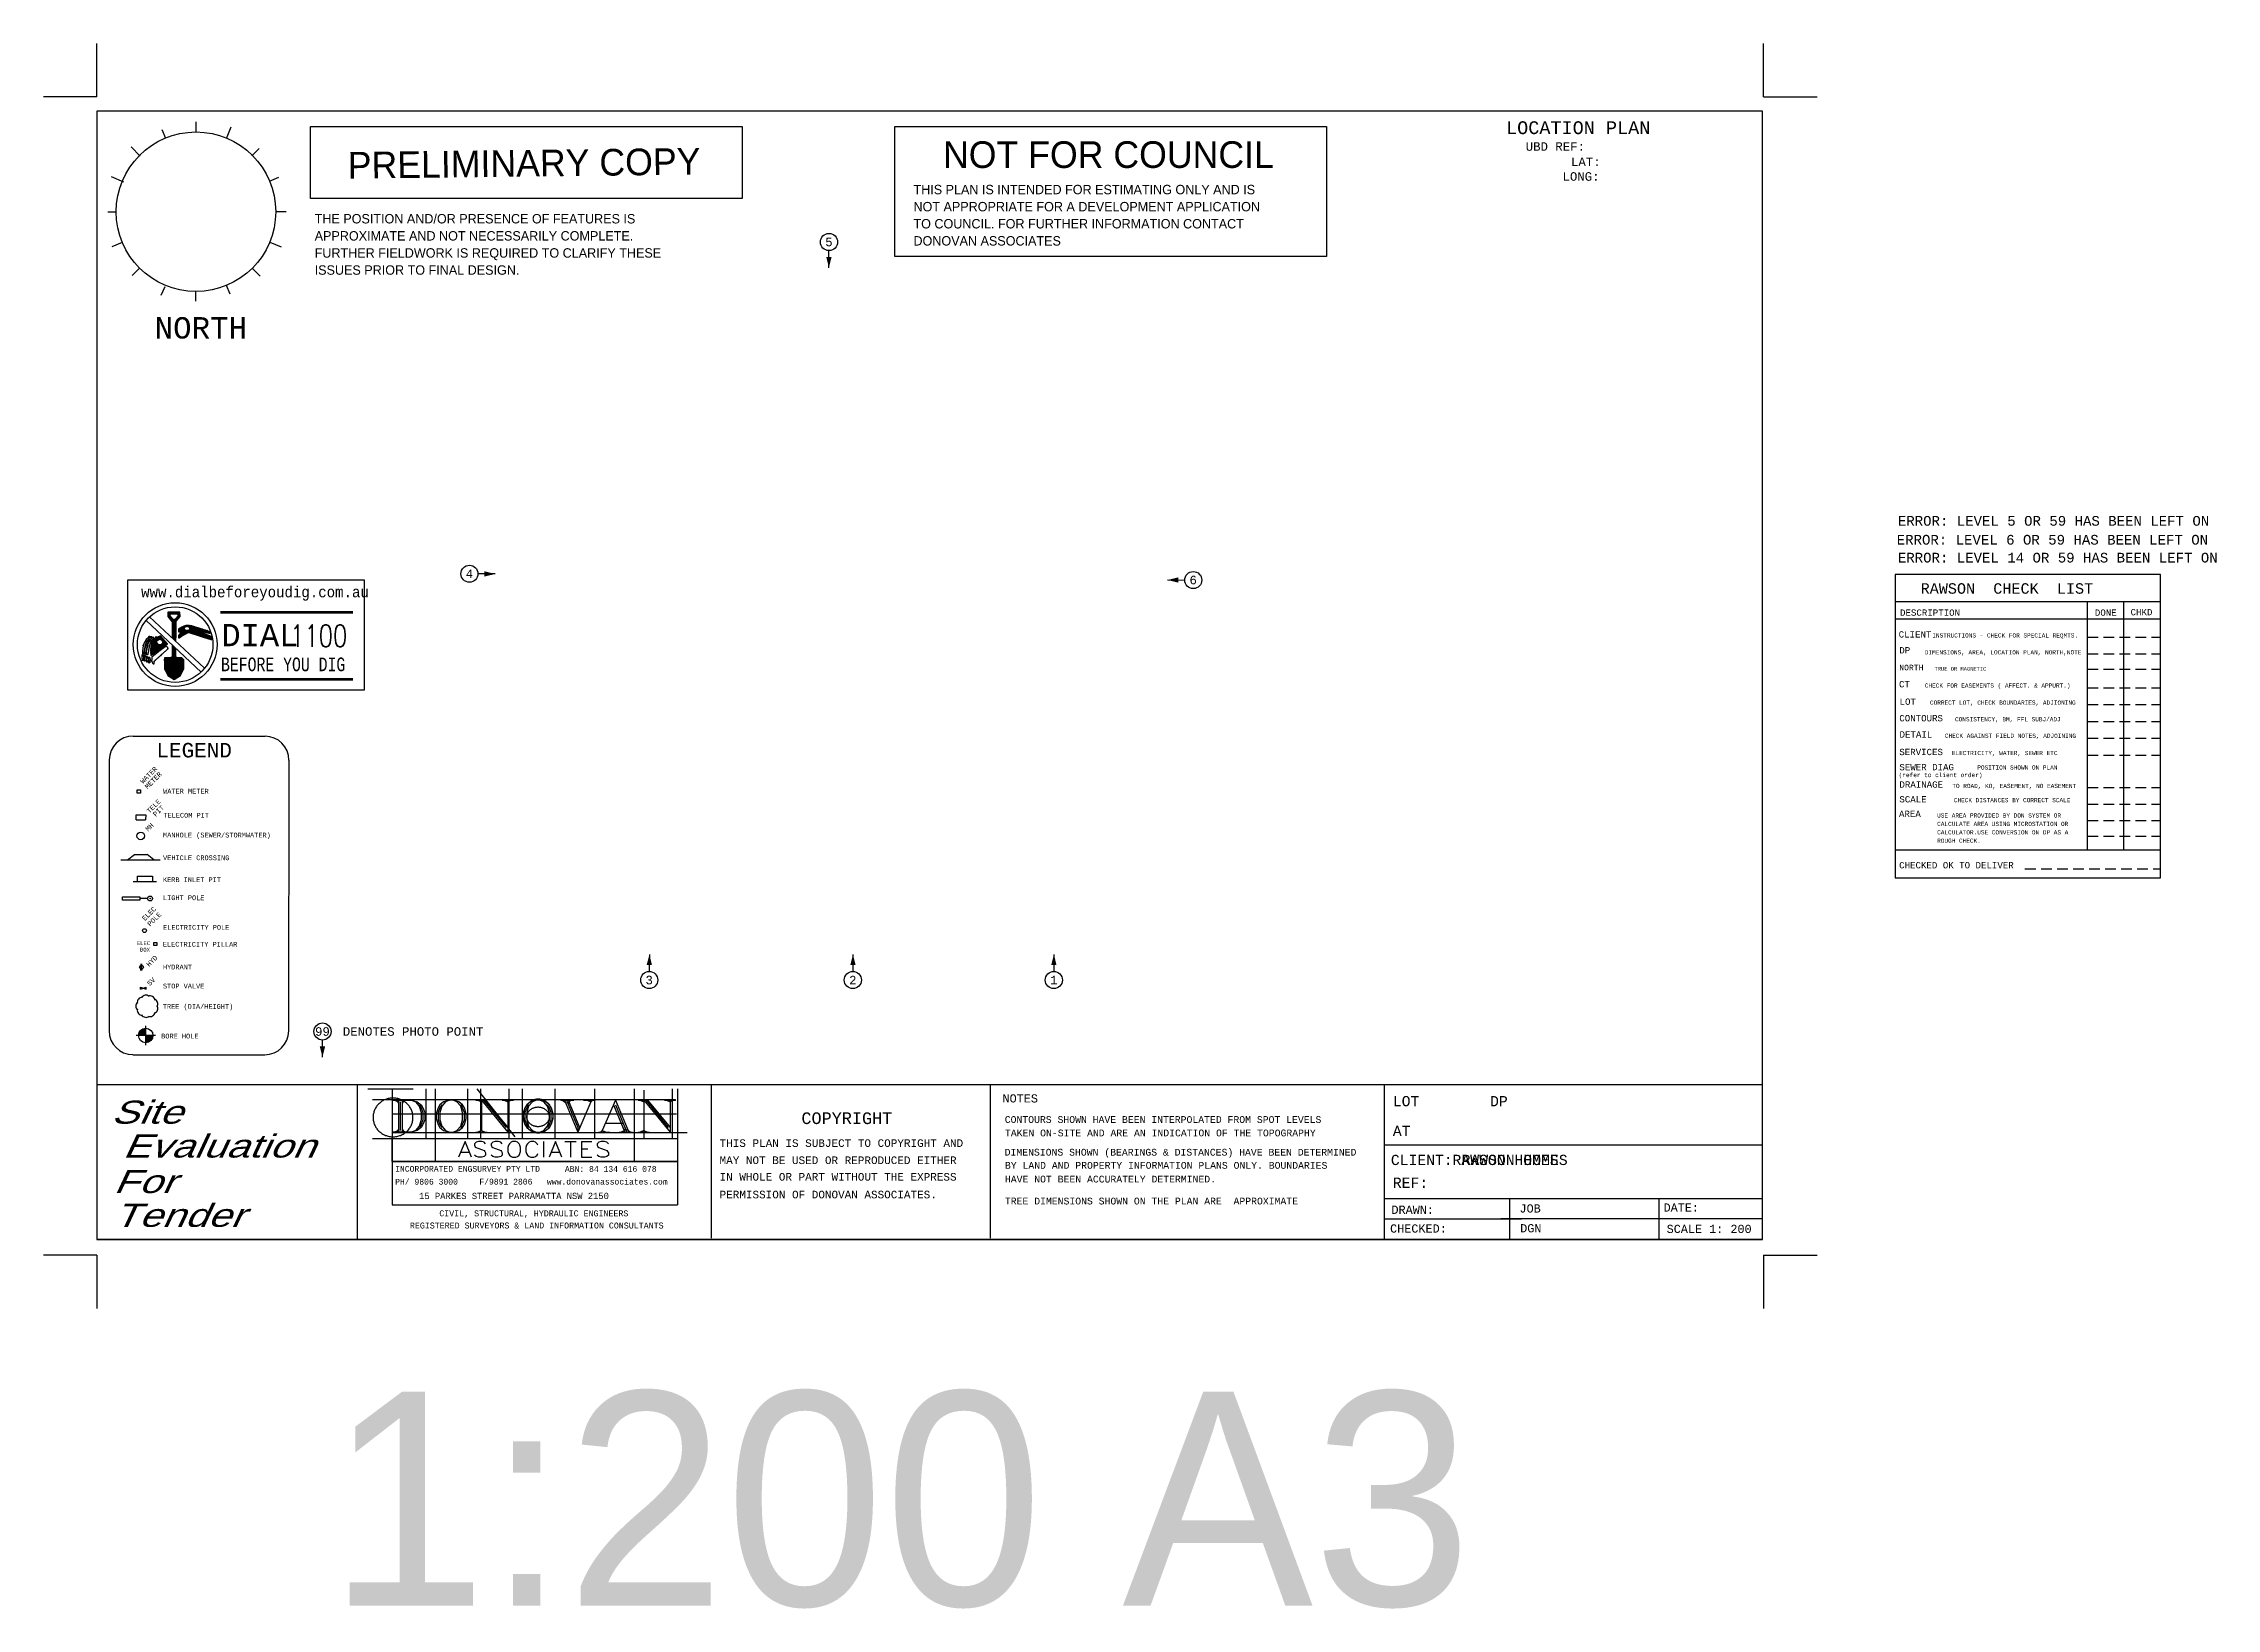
# Model space of a CAD drawing. Extents: x 477 to 783, y 495 to 674.
# Drawn here: x 681.7 to 783.3, y 600.3 to 673.6 of the extents above; entities that cross this region are included whole.
import ezdxf
from ezdxf.enums import TextEntityAlignment as Align

# ---------------------------------------------------------------- set-up
doc = ezdxf.new("R2010")
doc.units = 0
doc.linetypes.add('DASHED', pattern=[0.75, 0.5, -0.25])
doc.layers.add('11', color=7, linetype='CONTINUOUS')
doc.layers.add('14', color=7, linetype='CONTINUOUS')
doc.styles.add('MONOTXT', font='MONOTXT', dxfattribs={"height": 0.2})
doc.styles.add('ROMANS', font='ROMANS', dxfattribs={"height": 0.2})
doc.styles.add('txt', font='TXT', dxfattribs={"height": 0.2})

msp = doc.modelspace()

# ---------------------------------------------------------------- texts
at = {"layer": '11', "color": 7, "linetype": 'CONTINUOUS', "style": 'txt'}
for s, p in [('THE POSITION AND/OR PRESENCE OF FEATURES IS', (694.345, 665.146)), ('APPROXIMATE AND NOT NECESSARILY COMPLETE.', (694.345, 664.346)), ('FURTHER FIELDWORK IS REQUIRED TO CLARIFY THESE', (694.345, 663.546)), ('ISSUES PRIOR TO FINAL DESIGN.', (694.345, 662.746))]:
    msp.add_text(s, height=0.44, dxfattribs=at).set_placement(p)

# ---------------------------------------------------------------- blocks, each defined once
blk = doc.blocks.new('DIAL')
at = {"layer": '11', "color": 1, "linetype": 'CONTINUOUS'}
for p, q in [((-7.629, 0.84), (-10.204, 3.252)), ((-7.465, 1.017), (-10.039, 3.426)), ((-6.722, 3.67), (-0.529, 3.67)), ((-6.722, 3.62), (-0.529, 3.62)), ((-6.722, 0.535), (-0.529, 0.535)), ((-6.722, 0.485), (-0.529, 0.485))]:
    blk.add_line(p, q, dxfattribs=at)
at = {"layer": '11', "color": 7, "linetype": 'CONTINUOUS'}
for p, q in [((-9.088, 3.557), (-9.178, 3.647)), ((-9.088, 3.54), (-9.178, 3.63)), ((-9.088, 3.524), (-9.178, 3.613)), ((-9.088, 3.507), (-9.178, 3.596)), ((-9.088, 3.489), (-9.178, 3.578)), ((-9.088, 3.472), (-9.178, 3.562)), ((-9.029, 3.396), (-9.178, 3.545)), ((-8.809, 3.16), (-9.178, 3.528)), ((-8.809, 3.143), (-9.178, 3.511)), ((-8.809, 3.126), (-9.178, 3.494)), ((-8.809, 3.109), (-9.178, 3.478)), ((-8.809, 3.091), (-9.178, 3.46)), ((-8.809, 3.074), (-9.178, 3.443)), ((-9.071, 3.557), (-9.161, 3.647)), ((-9.054, 3.557), (-9.144, 3.647)), ((-8.809, 3.058), (-9.131, 3.379)), ((-9.037, 3.557), (-9.127, 3.647)), ((-9.019, 3.557), (-9.109, 3.647)), ((-9.003, 3.557), (-9.092, 3.647)), ((-8.986, 3.557), (-9.076, 3.647)), ((-8.992, 3.223), (-9.064, 3.295)), ((-8.969, 3.557), (-9.059, 3.647)), ((-8.952, 3.557), (-9.042, 3.647)), ((-8.934, 3.557), (-9.025, 3.647)), ((-8.919, 3.557), (-9.008, 3.647)), ((-8.901, 3.557), (-8.99, 3.647)), ((-8.809, 3.041), (-8.988, 3.22)), ((-8.809, 3.024), (-8.988, 3.203)), ((-8.809, 3.007), (-8.988, 3.186)), ((-8.809, 2.99), (-8.988, 3.169)), ((-8.809, 2.972), (-8.988, 3.151)), ((-8.809, 2.956), (-8.988, 3.134)), ((-8.809, 2.939), (-8.988, 3.118)), ((-8.809, 2.922), (-8.988, 3.101)), ((-8.809, 2.905), (-8.988, 3.084)), ((-8.809, 2.888), (-8.988, 3.067)), ((-8.884, 3.557), (-8.974, 3.647)), ((-8.867, 3.557), (-8.957, 3.647)), ((-8.809, 3.176), (-8.946, 3.313)), ((-8.85, 3.557), (-8.94, 3.647)), ((-8.809, 3.193), (-8.929, 3.313)), ((-8.833, 3.557), (-8.923, 3.647)), ((-8.809, 3.21), (-8.912, 3.313)), ((-8.817, 3.557), (-8.906, 3.647)), ((-8.804, 3.223), (-8.894, 3.313)), ((-8.8, 3.557), (-8.89, 3.647)), ((-8.79, 3.225), (-8.878, 3.313)), ((-8.782, 3.557), (-8.872, 3.647)), ((-8.782, 3.234), (-8.86, 3.313)), ((-8.765, 3.557), (-8.855, 3.647)), ((-8.774, 3.244), (-8.844, 3.313)), ((-8.748, 3.557), (-8.838, 3.647)), ((-8.767, 3.253), (-8.83, 3.316)), ((-8.759, 3.262), (-8.823, 3.325)), ((-8.731, 3.557), (-8.821, 3.647)), ((-8.752, 3.271), (-8.815, 3.335)), ((-8.809, 2.274), (-8.809, 3.223)), ((-8.809, 3.223), (-8.809, 2.438)), ((-8.743, 3.281), (-8.807, 3.345)), ((-8.714, 3.557), (-8.804, 3.647)), ((-8.736, 3.29), (-8.8, 3.354)), ((-8.729, 3.299), (-8.793, 3.363)), ((-8.614, 3.474), (-8.788, 3.647)), ((-8.72, 3.308), (-8.784, 3.372)), ((-8.713, 3.318), (-8.777, 3.382)), ((-8.615, 3.491), (-8.771, 3.647)), ((-8.705, 3.328), (-8.769, 3.392)), ((-8.698, 3.336), (-8.762, 3.4)), ((-8.69, 3.346), (-8.754, 3.41)), ((-8.615, 3.508), (-8.753, 3.647)), ((-8.682, 3.355), (-8.746, 3.419)), ((-8.675, 3.365), (-8.739, 3.429)), ((-8.615, 3.526), (-8.736, 3.647)), ((-8.666, 3.373), (-8.734, 3.44)), ((-8.659, 3.383), (-8.724, 3.448)), ((-8.615, 3.542), (-8.719, 3.647)), ((-8.652, 3.392), (-8.716, 3.457)), ((-8.644, 3.402), (-8.708, 3.466)), ((-8.614, 3.456), (-8.705, 3.547)), ((-8.614, 3.439), (-8.705, 3.53)), ((-8.621, 3.43), (-8.705, 3.514)), ((-8.628, 3.42), (-8.705, 3.497)), ((-8.636, 3.41), (-8.705, 3.479)), ((-8.615, 3.559), (-8.702, 3.647)), ((-8.615, 3.576), (-8.686, 3.647)), ((-8.615, 3.594), (-8.669, 3.647)), ((-8.616, 3.611), (-8.652, 3.647)), ((-8.616, 3.628), (-8.634, 3.647)), ((-8.616, 3.646), (-8.617, 3.647)), ((-10.341, 2.042), (-10.343, 2.029)), ((-10.34, 2.052), (-10.341, 2.042)), ((-10.339, 2.061), (-10.34, 2.056)), ((-10.34, 2.056), (-10.34, 2.052)), ((-10.338, 2.085), (-10.339, 2.079)), ((-10.339, 2.079), (-10.339, 2.061)), ((-10.337, 2.091), (-10.338, 2.085)), ((-10.335, 2.103), (-10.337, 2.091)), ((-10.332, 2.107), (-10.335, 2.103)), ((-10.329, 2.113), (-10.332, 2.107)), ((-10.326, 2.121), (-10.329, 2.113)), ((-10.325, 2.122), (-10.326, 2.121)), ((-10.317, 2.147), (-10.325, 2.128)), ((-10.325, 2.128), (-10.325, 2.122)), ((-10.314, 2.153), (-10.317, 2.147)), ((-10.312, 2.158), (-10.314, 2.153)), ((-10.31, 2.164), (-10.312, 2.159)), ((-10.312, 2.159), (-10.312, 2.158)), ((-10.309, 2.165), (-10.31, 2.164)), ((-10.305, 2.175), (-10.309, 2.165)), ((-10.299, 2.19), (-10.305, 2.175)), ((-10.289, 2.215), (-10.299, 2.19)), ((-10.283, 2.225), (-10.289, 2.215)), ((-10.277, 2.236), (-10.283, 2.225)), ((-10.274, 2.24), (-10.277, 2.236)), ((-10.273, 2.243), (-10.274, 2.24)), ((-10.262, 2.261), (-10.273, 2.243)), ((-10.261, 2.262), (-10.262, 2.261)), ((-10.259, 2.267), (-10.261, 2.262)), ((-10.251, 2.28), (-10.259, 2.267)), ((-10.254, 2.043), (-10.257, 2.033)), ((-10.253, 2.052), (-10.254, 2.047)), ((-10.254, 2.047), (-10.254, 2.043)), ((-10.25, 2.069), (-10.253, 2.052)), ((-10.246, 2.289), (-10.251, 2.28)), ((-10.248, 2.075), (-10.25, 2.069)), ((-10.247, 2.081), (-10.248, 2.075)), ((-10.244, 2.093), (-10.247, 2.081)), ((-10.203, 2.363), (-10.246, 2.289)), ((-10.242, 2.098), (-10.244, 2.093)), ((-10.241, 2.042), (-10.243, 2.031)), ((-10.241, 2.103), (-10.242, 2.098)), ((-10.239, 2.112), (-10.241, 2.103)), ((-10.239, 2.05), (-10.241, 2.046)), ((-10.241, 2.046), (-10.241, 2.042)), ((-10.238, 2.113), (-10.239, 2.112)), ((-10.235, 2.068), (-10.239, 2.05)), ((-10.237, 2.119), (-10.238, 2.113)), ((-10.232, 2.138), (-10.237, 2.119)), ((-10.233, 2.074), (-10.235, 2.068)), ((-10.231, 2.079), (-10.233, 2.074)), ((-10.23, 2.145), (-10.232, 2.138)), ((-10.229, 2.091), (-10.231, 2.079)), ((-10.228, 2.149), (-10.23, 2.145)), ((-10.227, 2.096), (-10.229, 2.091)), ((-10.227, 2.155), (-10.228, 2.15)), ((-10.228, 2.15), (-10.228, 2.149)), ((-10.224, 2.167), (-10.227, 2.156)), ((-10.227, 2.156), (-10.227, 2.155)), ((-10.225, 2.102), (-10.227, 2.096)), ((-10.224, 2.11), (-10.225, 2.102)), ((-10.22, 2.182), (-10.224, 2.167)), ((-10.223, 2.111), (-10.224, 2.11)), ((-10.222, 2.117), (-10.223, 2.111)), ((-10.217, 2.136), (-10.222, 2.117)), ((-10.214, 2.207), (-10.22, 2.182)), ((-10.215, 2.143), (-10.217, 2.136)), ((-10.214, 2.148), (-10.215, 2.143)), ((-10.21, 2.217), (-10.214, 2.207)), ((-10.212, 2.154), (-10.214, 2.149)), ((-10.214, 2.149), (-10.214, 2.148)), ((-10.209, 2.165), (-10.212, 2.155)), ((-10.212, 2.155), (-10.212, 2.154)), ((-10.206, 2.229), (-10.21, 2.217)), ((-10.202, 2.18), (-10.209, 2.165)), ((-10.204, 2.232), (-10.206, 2.229)), ((-10.202, 2.236), (-10.204, 2.232)), ((-10.198, 2.373), (-10.203, 2.363)), ((-10.191, 2.254), (-10.202, 2.236)), ((-10.19, 2.204), (-10.202, 2.18)), ((-10.196, 2.375), (-10.198, 2.373)), ((-10.18, 2.39), (-10.196, 2.375)), ((-10.19, 2.255), (-10.191, 2.254)), ((-10.187, 2.259), (-10.19, 2.255)), ((-10.184, 2.214), (-10.19, 2.204)), ((-10.177, 2.272), (-10.187, 2.259)), ((-10.179, 2.226), (-10.184, 2.214)), ((-10.172, 2.399), (-10.18, 2.39)), ((-10.178, 2.23), (-10.179, 2.226)), ((-10.175, 2.233), (-10.178, 2.23)), ((-10.17, 2.281), (-10.177, 2.272)), ((-10.166, 2.251), (-10.175, 2.233)), ((-10.17, 2.4), (-10.172, 2.399)), ((-10.134, 2.435), (-10.17, 2.4)), ((-10.114, 2.353), (-10.17, 2.281)), ((-10.166, 2.034), (-10.167, 2.023)), ((-10.164, 2.257), (-10.166, 2.252)), ((-10.166, 2.252), (-10.166, 2.251)), ((-10.165, 2.042), (-10.166, 2.038)), ((-10.166, 2.038), (-10.166, 2.034)), ((-10.164, 2.06), (-10.165, 2.042)), ((-10.157, 2.269), (-10.164, 2.257)), ((-10.162, 2.072), (-10.164, 2.066)), ((-10.164, 2.066), (-10.164, 2.06)), ((-10.161, 2.084), (-10.162, 2.072)), ((-10.16, 2.089), (-10.161, 2.084)), ((-10.159, 2.095), (-10.16, 2.089)), ((-10.157, 2.103), (-10.159, 2.095)), ((-10.152, 2.279), (-10.157, 2.269)), ((-10.155, 2.11), (-10.157, 2.104)), ((-10.157, 2.104), (-10.157, 2.103)), ((-10.15, 2.129), (-10.155, 2.11)), ((-10.101, 2.352), (-10.152, 2.279)), ((-10.148, 2.136), (-10.15, 2.129)), ((-10.146, 2.14), (-10.148, 2.136)), ((-10.143, 2.146), (-10.146, 2.142)), ((-10.146, 2.142), (-10.146, 2.14)), ((-10.144, 2.035), (-10.146, 2.032)), ((-10.14, 2.058), (-10.144, 2.04)), ((-10.144, 2.04), (-10.144, 2.035)), ((-10.138, 2.158), (-10.143, 2.147)), ((-10.143, 2.147), (-10.143, 2.146)), ((-10.139, 2.064), (-10.14, 2.058)), ((-10.138, 2.07), (-10.139, 2.064)), ((-10.131, 2.173), (-10.138, 2.158)), ((-10.136, 2.081), (-10.138, 2.07)), ((-10.135, 2.086), (-10.136, 2.081)), ((-10.132, 2.092), (-10.135, 2.086)), ((-10.106, 2.463), (-10.134, 2.435)), ((-10.13, 2.1), (-10.132, 2.092)), ((-10.118, 2.197), (-10.131, 2.173)), ((-10.128, 2.107), (-10.13, 2.101)), ((-10.13, 2.101), (-10.13, 2.1)), ((-10.122, 2.126), (-10.128, 2.107)), ((-10.12, 2.133), (-10.122, 2.126)), ((-10.119, 2.138), (-10.12, 2.133)), ((-10.117, 2.143), (-10.119, 2.139)), ((-10.119, 2.139), (-10.119, 2.138)), ((-10.114, 2.207), (-10.118, 2.197)), ((-10.113, 2.155), (-10.117, 2.145)), ((-10.117, 2.145), (-10.117, 2.143)), ((-10.108, 2.363), (-10.114, 2.353)), ((-10.108, 2.218), (-10.114, 2.207)), ((-10.108, 2.17), (-10.113, 2.155)), ((-10.105, 2.365), (-10.108, 2.363)), ((-10.106, 2.222), (-10.108, 2.218)), ((-10.095, 2.194), (-10.108, 2.17)), ((-10.103, 2.467), (-10.106, 2.463)), ((-10.103, 2.225), (-10.106, 2.222)), ((-10.094, 2.381), (-10.105, 2.365)), ((-10.1, 2.47), (-10.103, 2.467)), ((-10.095, 2.244), (-10.103, 2.225)), ((-10.094, 2.362), (-10.101, 2.352)), ((-10.098, 2.472), (-10.1, 2.47)), ((-10.09, 2.481), (-10.098, 2.472)), ((-10.094, 2.245), (-10.095, 2.244)), ((-10.089, 2.204), (-10.095, 2.194)), ((-10.088, 2.39), (-10.094, 2.381)), ((-10.092, 2.364), (-10.094, 2.362)), ((-10.092, 2.249), (-10.094, 2.245)), ((-10.081, 2.38), (-10.092, 2.364)), ((-10.085, 2.262), (-10.092, 2.249)), ((-10.088, 2.481), (-10.09, 2.481)), ((-10.083, 2.216), (-10.089, 2.204)), ((-10.086, 2.484), (-10.088, 2.481)), ((-10.087, 2.391), (-10.088, 2.39)), ((-10.061, 2.427), (-10.087, 2.391)), ((-10.079, 2.489), (-10.086, 2.484)), ((-10.079, 2.271), (-10.085, 2.262)), ((-10.08, 2.219), (-10.083, 2.216)), ((-10.075, 2.389), (-10.081, 2.38)), ((-10.078, 2.223), (-10.08, 2.219)), ((-10.071, 2.498), (-10.079, 2.489)), ((-10.024, 2.344), (-10.079, 2.271)), ((-10.068, 2.241), (-10.078, 2.223)), ((-10.074, 2.39), (-10.075, 2.389)), ((-10.044, 2.425), (-10.074, 2.39)), ((-10.069, 2.5), (-10.071, 2.498)), ((-10.068, 2.5), (-10.069, 2.5)), ((-10.066, 2.501), (-10.068, 2.5)), ((-10.067, 2.242), (-10.068, 2.241)), ((-10.065, 2.246), (-10.067, 2.242)), ((-10.064, 2.501), (-10.066, 2.501)), ((-10.055, 2.259), (-10.065, 2.246)), ((-10.049, 2.506), (-10.064, 2.501)), ((-10.04, 2.456), (-10.061, 2.427)), ((-10.052, 2.048), (-10.058, 2.031)), ((-10.049, 2.268), (-10.055, 2.259)), ((-10.05, 2.06), (-10.052, 2.054)), ((-10.052, 2.054), (-10.052, 2.048)), ((-10.046, 2.072), (-10.05, 2.06)), ((-10.041, 2.499), (-10.049, 2.506)), ((-9.997, 2.341), (-10.049, 2.268)), ((-10.044, 2.083), (-10.046, 2.077)), ((-10.046, 2.077), (-10.046, 2.072)), ((-10.019, 2.454), (-10.044, 2.425)), ((-10.042, 2.091), (-10.044, 2.083)), ((-10.041, 2.092), (-10.042, 2.091)), ((-10.041, 2.499), (-10.039, 2.497)), ((-10.04, 2.098), (-10.041, 2.092)), ((-10.039, 2.46), (-10.04, 2.456)), ((-10.034, 2.117), (-10.04, 2.098)), ((-10.039, 2.497), (-10.038, 2.497)), ((-10.037, 2.463), (-10.039, 2.46)), ((-10.038, 2.497), (-10.034, 2.494)), ((-10.036, 2.465), (-10.037, 2.463)), ((-10.032, 2.475), (-10.036, 2.465)), ((-10.034, 2.494), (-10.032, 2.484)), ((-9.982, 2.232), (-10.034, 2.117)), ((-10.032, 2.484), (-10.032, 2.478)), ((-10.032, 2.478), (-10.032, 2.475)), ((-10.019, 2.354), (-10.024, 2.344)), ((-10.015, 2.457), (-10.019, 2.454)), ((-10.016, 2.356), (-10.019, 2.354)), ((-10.005, 2.372), (-10.016, 2.356)), ((-10.013, 2.461), (-10.015, 2.457)), ((-10.011, 2.463), (-10.013, 2.461)), ((-10.004, 2.472), (-10.011, 2.463)), ((-9.998, 2.381), (-10.005, 2.372)), ((-10, 2.475), (-10.004, 2.472)), ((-9.995, 2.48), (-10, 2.475)), ((-9.997, 2.382), (-9.998, 2.381)), ((-9.971, 2.418), (-9.997, 2.382)), ((-9.991, 2.351), (-9.997, 2.341)), ((-9.988, 2.489), (-9.995, 2.48)), ((-9.99, 2.353), (-9.991, 2.351)), ((-9.978, 2.369), (-9.99, 2.353)), ((-9.986, 2.492), (-9.988, 2.489)), ((-9.984, 2.493), (-9.986, 2.493)), ((-9.986, 2.493), (-9.986, 2.492)), ((-9.973, 2.497), (-9.984, 2.493)), ((-9.981, 2.233), (-9.982, 2.232)), ((-9.978, 2.237), (-9.981, 2.233)), ((-9.973, 2.378), (-9.978, 2.369)), ((-9.97, 2.25), (-9.978, 2.237)), ((-9.967, 2.499), (-9.973, 2.497)), ((-9.972, 2.379), (-9.973, 2.378)), ((-9.948, 2.415), (-9.972, 2.379)), ((-9.958, 2.448), (-9.971, 2.418)), ((-9.965, 2.259), (-9.97, 2.25)), ((-9.96, 2.496), (-9.967, 2.499)), ((-9.918, 2.332), (-9.965, 2.259)), ((-9.751, 1.773), (-9.962, 2.036)), ((-9.74, 1.777), (-9.961, 2.049)), ((-9.96, 2.496), (-9.95, 2.489)), ((-9.955, 2.451), (-9.958, 2.448)), ((-9.729, 1.787), (-9.957, 2.067)), ((-9.953, 2.457), (-9.955, 2.454)), ((-9.955, 2.454), (-9.955, 2.451)), ((-9.721, 1.792), (-9.954, 2.081)), ((-9.949, 2.466), (-9.953, 2.457)), ((-9.711, 1.8), (-9.951, 2.098)), ((-9.95, 2.489), (-9.949, 2.488)), ((-9.949, 2.488), (-9.949, 2.485)), ((-9.949, 2.485), (-9.948, 2.475)), ((-9.947, 2.469), (-9.949, 2.466)), ((-9.948, 2.475), (-9.947, 2.469)), ((-9.929, 2.444), (-9.948, 2.415)), ((-9.702, 1.806), (-9.948, 2.114)), ((-9.691, 1.813), (-9.946, 2.128)), ((-9.682, 1.821), (-9.943, 2.144)), ((-9.673, 1.826), (-9.94, 2.158)), ((-9.661, 1.833), (-9.938, 2.175)), ((-9.651, 1.84), (-9.934, 2.191)), ((-9.641, 1.848), (-9.931, 2.206)), ((-9.928, 2.448), (-9.929, 2.444)), ((-9.631, 1.853), (-9.929, 2.221)), ((-9.925, 2.451), (-9.928, 2.448)), ((-9.923, 2.454), (-9.925, 2.451)), ((-9.622, 1.862), (-9.925, 2.237)), ((-9.918, 2.463), (-9.923, 2.454)), ((-9.909, 2.26), (-9.922, 2.242)), ((-9.916, 2.462), (-9.918, 2.463)), ((-9.912, 2.343), (-9.918, 2.332)), ((-9.611, 1.869), (-9.918, 2.247)), ((-9.901, 2.464), (-9.916, 2.462)), ((-9.911, 2.345), (-9.912, 2.343)), ((-9.901, 2.361), (-9.911, 2.345)), ((-9.602, 1.875), (-9.911, 2.258)), ((-9.908, 2.261), (-9.909, 2.26)), ((-9.905, 2.265), (-9.908, 2.261)), ((-9.895, 2.277), (-9.905, 2.265)), ((-9.591, 1.883), (-9.903, 2.268)), ((-9.875, 2.468), (-9.901, 2.464)), ((-9.895, 2.37), (-9.901, 2.361)), ((-9.583, 1.888), (-9.896, 2.278)), ((-9.894, 2.371), (-9.895, 2.37)), ((-9.889, 2.286), (-9.895, 2.277)), ((-9.872, 2.407), (-9.894, 2.371)), ((-9.572, 1.895), (-9.89, 2.289)), ((-9.836, 2.359), (-9.889, 2.286)), ((-9.563, 1.9), (-9.882, 2.298)), ((-9.868, 2.461), (-9.875, 2.468)), ((-9.552, 1.91), (-9.875, 2.306)), ((-9.853, 2.436), (-9.872, 2.407)), ((-9.868, 2.461), (-9.865, 2.457)), ((-9.541, 1.915), (-9.868, 2.318)), ((-9.865, 2.457), (-9.855, 2.446)), ((-9.532, 1.923), (-9.859, 2.328)), ((-9.855, 2.446), (-9.853, 2.444)), ((-9.853, 2.444), (-9.85, 2.44)), ((-9.85, 2.44), (-9.853, 2.436)), ((-9.524, 1.93), (-9.853, 2.339)), ((-9.514, 1.937), (-9.846, 2.346)), ((-9.503, 1.943), (-9.839, 2.358)), ((-9.828, 2.369), (-9.836, 2.359)), ((-9.679, 2.178), (-9.832, 2.368)), ((-9.827, 2.372), (-9.828, 2.369)), ((-9.814, 2.387), (-9.827, 2.372)), ((-9.693, 2.215), (-9.823, 2.376)), ((-9.809, 2.396), (-9.814, 2.387)), ((-9.697, 2.239), (-9.814, 2.386)), ((-9.807, 2.397), (-9.809, 2.396)), ((-9.696, 2.258), (-9.808, 2.397)), ((-9.781, 2.433), (-9.807, 2.397)), ((-9.693, 2.275), (-9.801, 2.407)), ((-9.689, 2.289), (-9.791, 2.417)), ((-9.685, 2.301), (-9.786, 2.428)), ((-9.678, 2.313), (-9.778, 2.438)), ((-9.671, 2.324), (-9.771, 2.448)), ((-9.664, 2.333), (-9.764, 2.457)), ((-9.655, 2.343), (-9.757, 2.468)), ((-9.648, 2.349), (-9.749, 2.475)), ((-9.637, 2.357), (-9.742, 2.487)), ((-9.627, 2.364), (-9.736, 2.499)), ((-9.616, 2.37), (-9.693, 2.463)), ((-9.605, 2.374), (-9.684, 2.468)), ((-9.591, 2.378), (-9.67, 2.474)), ((-9.578, 2.379), (-9.659, 2.479)), ((-9.493, 1.95), (-9.649, 2.144)), ((-9.564, 2.381), (-9.647, 2.483)), ((-9.547, 2.381), (-9.635, 2.489)), ((-9.531, 2.378), (-9.625, 2.493)), ((-9.483, 1.957), (-9.617, 2.123)), ((-9.509, 2.37), (-9.615, 2.501)), ((-9.48, 2.354), (-9.601, 2.504)), ((-9.473, 1.963), (-9.595, 2.115)), ((-9.266, 2.107), (-9.59, 2.509)), ((-9.257, 2.115), (-9.578, 2.514)), ((-9.464, 1.971), (-9.576, 2.11)), ((-9.247, 2.122), (-9.566, 2.518)), ((-9.453, 1.978), (-9.56, 2.109)), ((-9.238, 2.128), (-9.556, 2.524)), ((-9.445, 1.985), (-9.546, 2.111)), ((-9.226, 2.137), (-9.544, 2.53)), ((-9.217, 2.142), (-9.532, 2.533)), ((-9.434, 1.991), (-9.531, 2.114)), ((-9.426, 2), (-9.519, 2.116)), ((-9.414, 2.006), (-9.507, 2.12)), ((-9.406, 2.011), (-9.497, 2.127)), ((-9.394, 2.02), (-9.486, 2.133)), ((-9.384, 2.025), (-9.476, 2.139)), ((-9.206, 2.149), (-9.473, 2.48)), ((-9.375, 2.033), (-9.467, 2.147)), ((-9.365, 2.04), (-9.457, 2.156)), ((-9.356, 2.047), (-9.452, 2.164)), ((-9.346, 2.053), (-9.445, 2.174)), ((-9.336, 2.06), (-9.438, 2.187)), ((-9.277, 2.102), (-9.437, 2.301)), ((-9.326, 2.067), (-9.434, 2.2)), ((-9.286, 2.095), (-9.428, 2.269)), ((-9.317, 2.074), (-9.428, 2.214)), ((-9.307, 2.082), (-9.426, 2.229)), ((-9.295, 2.088), (-9.425, 2.246)), ((-9.285, 2.038), (-9.308, 2.021)), ((-9.277, 2.045), (-9.285, 2.038)), ((-9.271, 2.049), (-9.277, 2.045)), ((-9.268, 2.05), (-9.271, 2.049)), ((-9.251, 2.053), (-9.268, 2.05)), ((-9.242, 2.047), (-9.251, 2.053)), ((-9.242, 2.047), (-9.241, 2.046)), ((-9.241, 2.046), (-9.235, 2.04)), ((-9.235, 2.04), (-9.229, 2.032)), ((-9.197, 2.158), (-9.229, 2.197)), ((-8.809, 2.871), (-8.988, 3.05)), ((-8.809, 2.853), (-8.988, 3.032)), ((-8.809, 2.837), (-8.988, 3.016)), ((-8.809, 2.82), (-8.988, 2.999)), ((-8.809, 2.803), (-8.988, 2.982)), ((-8.809, 2.786), (-8.988, 2.965)), ((-8.809, 2.769), (-8.988, 2.948)), ((-8.809, 2.753), (-8.988, 2.932)), ((-8.809, 2.735), (-8.988, 2.914)), ((-8.809, 2.718), (-8.988, 2.897)), ((-8.809, 2.701), (-8.988, 2.88)), ((-8.809, 2.684), (-8.988, 2.863)), ((-8.809, 2.667), (-8.988, 2.846)), ((-8.809, 2.651), (-8.988, 2.83)), ((-8.809, 2.633), (-8.988, 2.813)), ((-8.808, 2.616), (-8.988, 2.795)), ((-8.809, 2.599), (-8.988, 2.778)), ((-8.809, 2.583), (-8.988, 2.761)), ((-8.809, 2.565), (-8.988, 2.744)), ((-8.809, 2.549), (-8.988, 2.728)), ((-8.809, 2.532), (-8.988, 2.711)), ((-8.809, 2.514), (-8.988, 2.694)), ((-8.809, 2.498), (-8.988, 2.676)), ((-8.809, 2.481), (-8.988, 2.659)), ((-8.809, 2.463), (-8.988, 2.642)), ((-8.809, 2.447), (-8.988, 2.626)), ((-8.809, 2.43), (-8.988, 2.609)), ((-8.809, 2.414), (-8.988, 2.593)), ((-8.809, 2.396), (-8.988, 2.575)), ((-8.809, 2.38), (-8.988, 2.559)), ((-8.809, 2.362), (-8.988, 2.541)), ((-8.809, 2.346), (-8.988, 2.525)), ((-8.809, 2.328), (-8.988, 2.507)), ((-8.809, 2.312), (-8.988, 2.491)), ((-8.809, 2.294), (-8.988, 2.473)), ((-8.809, 2.278), (-8.988, 2.457)), ((-8.988, 2.112), (-8.988, 1.566)), ((-8.809, 1.93), (-8.988, 2.109)), ((-8.809, 1.915), (-8.988, 2.094)), ((-8.809, 1.901), (-8.988, 2.08)), ((-8.809, 1.887), (-8.988, 2.066)), ((-8.809, 1.873), (-8.988, 2.052)), ((-8.809, 1.859), (-8.988, 2.038)), ((-8.366, 2.617), (-8.684, 2.839)), ((-8.376, 2.611), (-8.684, 2.827)), ((-8.55, 2.722), (-8.684, 2.815)), ((-8.567, 2.722), (-8.684, 2.804)), ((-8.585, 2.722), (-8.684, 2.792)), ((-8.602, 2.722), (-8.684, 2.78)), ((-8.62, 2.722), (-8.684, 2.767)), ((-8.636, 2.722), (-8.684, 2.756)), ((-8.654, 2.723), (-8.684, 2.744)), ((-8.671, 2.723), (-8.684, 2.732)), ((-8.584, 2.484), (-8.684, 2.554)), ((-8.593, 2.478), (-8.684, 2.542)), ((-8.602, 2.473), (-8.684, 2.531)), ((-8.611, 2.468), (-8.684, 2.519)), ((-8.62, 2.461), (-8.684, 2.506)), ((-8.629, 2.456), (-8.684, 2.495)), ((-8.638, 2.451), (-8.684, 2.483)), ((-8.648, 2.445), (-8.684, 2.47)), ((-8.684, 2.456), (-8.659, 2.439)), ((-8.659, 2.439), (-8.684, 2.427)), ((-8.356, 2.622), (-8.679, 2.847)), ((-8.575, 2.489), (-8.675, 2.559)), ((-8.347, 2.627), (-8.67, 2.853)), ((-8.565, 2.495), (-8.668, 2.567)), ((-8.557, 2.5), (-8.663, 2.575)), ((-8.337, 2.632), (-8.66, 2.858)), ((-8.547, 2.506), (-8.656, 2.582)), ((-8.328, 2.638), (-8.652, 2.864)), ((-8.539, 2.512), (-8.65, 2.59)), ((-8.529, 2.517), (-8.644, 2.597)), ((-8.319, 2.643), (-8.642, 2.869)), ((-8.521, 2.523), (-8.638, 2.605)), ((-8.31, 2.648), (-8.632, 2.875)), ((-8.511, 2.528), (-8.632, 2.613)), ((-8.503, 2.534), (-8.626, 2.62)), ((-8.3, 2.653), (-8.623, 2.88)), ((-8.493, 2.54), (-8.619, 2.628)), ((-8.29, 2.659), (-8.614, 2.885)), ((-8.484, 2.545), (-8.613, 2.635)), ((-8.475, 2.55), (-8.607, 2.643)), ((-8.281, 2.664), (-8.605, 2.89)), ((-8.466, 2.556), (-8.601, 2.65)), ((-8.271, 2.669), (-8.595, 2.896)), ((-8.457, 2.562), (-8.595, 2.658)), ((-8.448, 2.566), (-8.589, 2.665)), ((-8.262, 2.674), (-8.587, 2.902)), ((-8.439, 2.573), (-8.583, 2.673)), ((-8.252, 2.68), (-8.577, 2.907)), ((-8.43, 2.578), (-8.576, 2.68)), ((-8.42, 2.583), (-8.57, 2.688)), ((-8.244, 2.685), (-8.568, 2.913)), ((-8.412, 2.59), (-8.564, 2.696)), ((-8.234, 2.69), (-8.559, 2.918)), ((-8.402, 2.594), (-8.558, 2.704)), ((-8.394, 2.6), (-8.552, 2.711)), ((-8.224, 2.696), (-8.55, 2.923)), ((-8.384, 2.606), (-8.546, 2.718)), ((-8.411, 2.838), (-8.54, 2.928)), ((-8.419, 2.856), (-8.532, 2.935)), ((-8.421, 2.869), (-8.522, 2.94)), ((-8.421, 2.881), (-8.512, 2.944)), ((-8.42, 2.891), (-8.503, 2.949)), ((-8.416, 2.902), (-8.492, 2.955)), ((-8.411, 2.91), (-8.482, 2.96)), ((-8.406, 2.918), (-8.473, 2.965)), ((-8.4, 2.926), (-8.463, 2.97)), ((-8.393, 2.932), (-8.452, 2.974)), ((-8.386, 2.939), (-8.443, 2.979)), ((-8.377, 2.945), (-8.433, 2.984)), ((-8.367, 2.951), (-8.422, 2.989)), ((-8.357, 2.955), (-8.413, 2.994)), ((-8.346, 2.959), (-8.403, 2.999)), ((-8.335, 2.963), (-8.391, 3.002)), ((-8.322, 2.966), (-8.38, 3.007)), ((-8.308, 2.968), (-8.368, 3.01)), ((-8.292, 2.97), (-8.356, 3.014)), ((-8.276, 2.969), (-8.346, 3.018)), ((-8.206, 2.694), (-8.338, 2.787)), ((-8.256, 2.967), (-8.332, 3.02)), ((-8.231, 2.961), (-8.316, 3.021)), ((-8.185, 2.692), (-8.313, 2.781)), ((-7.532, 2.484), (-8.3, 3.021)), ((-8.163, 2.688), (-8.294, 2.78)), ((-7.5, 2.473), (-8.283, 3.022)), ((-8.132, 2.678), (-8.277, 2.78)), ((-7.468, 2.464), (-8.266, 3.023)), ((-8.1, 2.668), (-8.262, 2.781)), ((-7.437, 2.453), (-8.251, 3.023)), ((-8.068, 2.658), (-8.247, 2.783)), ((-8.037, 2.648), (-8.235, 2.787)), ((-7.405, 2.443), (-8.234, 3.024)), ((-8.006, 2.638), (-8.224, 2.79)), ((-7.374, 2.433), (-8.214, 3.02)), ((-7.975, 2.627), (-8.213, 2.795)), ((-7.942, 2.617), (-8.203, 2.8)), ((-7.911, 2.607), (-8.194, 2.804)), ((-7.342, 2.423), (-8.192, 3.016)), ((-7.879, 2.596), (-8.185, 2.811)), ((-7.848, 2.587), (-8.177, 2.818)), ((-7.816, 2.576), (-8.171, 2.824)), ((-7.31, 2.412), (-8.17, 3.014)), ((-7.784, 2.566), (-8.165, 2.832)), ((-7.563, 2.494), (-8.162, 2.913)), ((-7.753, 2.556), (-8.159, 2.84)), ((-7.722, 2.545), (-8.155, 2.849)), ((-7.594, 2.504), (-8.154, 2.895)), ((-7.689, 2.535), (-8.152, 2.859)), ((-7.627, 2.515), (-8.151, 2.881)), ((-7.658, 2.524), (-8.151, 2.87)), ((-7.824, 2.783), (-8.149, 3.011)), ((-7.802, 2.78), (-8.127, 3.007)), ((-7.779, 2.776), (-8.106, 3.004)), ((-7.758, 2.773), (-8.079, 2.998)), ((-7.736, 2.77), (-8.05, 2.989)), ((-7.714, 2.767), (-8.02, 2.98)), ((-7.692, 2.762), (-7.99, 2.972)), ((-7.669, 2.758), (-7.96, 2.962)), ((-7.644, 2.753), (-7.93, 2.953)), ((-7.62, 2.747), (-7.9, 2.944)), ((-7.594, 2.742), (-7.87, 2.935)), ((-7.57, 2.737), (-7.84, 2.926)), ((-7.545, 2.731), (-7.81, 2.917)), ((-7.279, 2.402), (-7.81, 2.774)), ((-7.521, 2.726), (-7.78, 2.907)), ((-7.248, 2.392), (-7.767, 2.756)), ((-7.496, 2.72), (-7.75, 2.898)), ((-7.215, 2.382), (-7.726, 2.739)), ((-7.472, 2.716), (-7.72, 2.889)), ((-7.447, 2.71), (-7.69, 2.881)), ((-7.184, 2.372), (-7.686, 2.723)), ((-7.423, 2.704), (-7.66, 2.872)), ((-7.153, 2.361), (-7.647, 2.707)), ((-7.398, 2.699), (-7.63, 2.862)), ((-7.122, 2.351), (-7.609, 2.692)), ((-7.37, 2.692), (-7.6, 2.853)), ((-7.342, 2.684), (-7.57, 2.844)), ((-7.119, 2.361), (-7.566, 2.674)), ((-7.315, 2.676), (-7.54, 2.834)), ((-7.12, 2.375), (-7.524, 2.657)), ((-7.286, 2.669), (-7.51, 2.826)), ((-7.122, 2.387), (-7.484, 2.641)), ((-7.258, 2.661), (-7.48, 2.817)), ((-7.231, 2.653), (-7.452, 2.808)), ((-7.124, 2.401), (-7.443, 2.624)), ((-7.202, 2.646), (-7.422, 2.798)), ((-7.126, 2.414), (-7.401, 2.607)), ((-7.207, 2.661), (-7.39, 2.789)), ((-7.128, 2.426), (-7.361, 2.59)), ((-7.216, 2.678), (-7.36, 2.78)), ((-7.226, 2.698), (-7.33, 2.771)), ((-7.131, 2.441), (-7.321, 2.574)), ((-7.237, 2.718), (-7.3, 2.762)), ((-7.134, 2.455), (-7.28, 2.557)), ((-7.248, 2.736), (-7.27, 2.752)), ((-7.137, 2.469), (-7.239, 2.54)), ((-7.141, 2.484), (-7.198, 2.524)), ((-7.145, 2.498), (-7.16, 2.508)), ((-10.398, 1.529), (-10.4, 1.521)), ((-10.4, 1.521), (-10.398, 1.512)), ((-10.397, 1.538), (-10.398, 1.529)), ((-10.398, 1.512), (-10.397, 1.506)), ((-10.396, 1.553), (-10.397, 1.538)), ((-10.397, 1.506), (-10.394, 1.489)), ((-10.395, 1.554), (-10.396, 1.553)), ((-10.393, 1.569), (-10.395, 1.56)), ((-10.395, 1.56), (-10.395, 1.559)), ((-10.395, 1.559), (-10.395, 1.556)), ((-10.395, 1.556), (-10.395, 1.554)), ((-10.394, 1.489), (-10.392, 1.477)), ((-10.391, 1.588), (-10.393, 1.569)), ((-10.392, 1.477), (-10.389, 1.468)), ((-10.39, 1.59), (-10.391, 1.588)), ((-10.389, 1.602), (-10.39, 1.598)), ((-10.39, 1.598), (-10.39, 1.59)), ((-10.386, 1.624), (-10.389, 1.606)), ((-10.389, 1.606), (-10.389, 1.604)), ((-10.389, 1.604), (-10.389, 1.603)), ((-10.389, 1.603), (-10.389, 1.602)), ((-10.389, 1.468), (-10.389, 1.466)), ((-10.389, 1.466), (-10.388, 1.463)), ((-10.388, 1.463), (-10.386, 1.459)), ((-10.385, 1.626), (-10.386, 1.624)), ((-10.386, 1.459), (-10.381, 1.443)), ((-10.384, 1.642), (-10.385, 1.628)), ((-10.385, 1.628), (-10.385, 1.626)), ((-10.363, 1.654), (-10.384, 1.642)), ((-10.381, 1.443), (-10.376, 1.429)), ((-10.376, 1.429), (-10.375, 1.426)), ((-10.375, 1.426), (-10.374, 1.424)), ((-10.374, 1.424), (-10.373, 1.42)), ((-10.373, 1.42), (-10.371, 1.414)), ((-10.371, 1.414), (-10.366, 1.399)), ((-10.369, 1.788), (-10.37, 1.783)), ((-10.37, 1.783), (-10.368, 1.775)), ((-10.366, 1.848), (-10.369, 1.788)), ((-10.368, 1.775), (-10.368, 1.768)), ((-10.368, 1.768), (-10.367, 1.768)), ((-10.367, 1.768), (-10.362, 1.736)), ((-10.364, 1.86), (-10.366, 1.848)), ((-10.366, 1.399), (-10.364, 1.395)), ((-10.362, 1.874), (-10.364, 1.86)), ((-10.363, 1.395), (-10.364, 1.394)), ((-10.364, 1.394), (-10.364, 1.395)), ((-10.359, 1.656), (-10.363, 1.654)), ((-10.359, 1.398), (-10.363, 1.395)), ((-10.359, 1.894), (-10.362, 1.874)), ((-10.362, 1.736), (-10.36, 1.726)), ((-10.36, 1.726), (-10.359, 1.719)), ((-10.355, 1.923), (-10.359, 1.894)), ((-10.359, 1.719), (-10.358, 1.718)), ((-10.332, 1.651), (-10.359, 1.656)), ((-10.341, 1.411), (-10.359, 1.398)), ((-10.358, 1.718), (-10.358, 1.716)), ((-10.358, 1.716), (-10.354, 1.714)), ((-10.353, 1.928), (-10.355, 1.923)), ((-10.354, 1.714), (-10.352, 1.711)), ((-10.348, 1.969), (-10.353, 1.928)), ((-10.352, 1.711), (-10.348, 1.707)), ((-10.346, 1.982), (-10.348, 1.969)), ((-10.348, 1.707), (-10.346, 1.704)), ((-10.343, 2.029), (-10.346, 1.999)), ((-10.346, 1.999), (-10.346, 1.982)), ((-10.339, 1.704), (-10.346, 1.703)), ((-10.346, 1.703), (-10.346, 1.704)), ((-10.333, 1.416), (-10.341, 1.411)), ((-10.324, 1.704), (-10.339, 1.704)), ((-10.328, 1.419), (-10.333, 1.416)), ((-10.332, 1.651), (-10.329, 1.636)), ((-10.329, 1.636), (-10.326, 1.621)), ((-10.326, 1.421), (-10.328, 1.419)), ((-10.326, 1.621), (-10.325, 1.62)), ((-10.322, 1.423), (-10.326, 1.421)), ((-10.325, 1.62), (-10.325, 1.618)), ((-10.325, 1.618), (-10.321, 1.599)), ((-10.322, 1.708), (-10.324, 1.704)), ((-10.32, 1.71), (-10.322, 1.708)), ((-10.321, 1.452), (-10.322, 1.436)), ((-10.322, 1.436), (-10.322, 1.423)), ((-10.321, 1.599), (-10.32, 1.597)), ((-10.32, 1.455), (-10.321, 1.452)), ((-10.318, 1.712), (-10.32, 1.71)), ((-10.32, 1.597), (-10.319, 1.595)), ((-10.319, 1.481), (-10.32, 1.47)), ((-10.32, 1.47), (-10.32, 1.46)), ((-10.32, 1.46), (-10.32, 1.459)), ((-10.32, 1.459), (-10.32, 1.455)), ((-10.319, 1.595), (-10.319, 1.594)), ((-10.319, 1.594), (-10.319, 1.59)), ((-10.319, 1.59), (-10.319, 1.582)), ((-10.319, 1.582), (-10.319, 1.581)), ((-10.319, 1.581), (-10.317, 1.561)), ((-10.317, 1.497), (-10.319, 1.481)), ((-10.317, 1.715), (-10.318, 1.713)), ((-10.318, 1.713), (-10.318, 1.712)), ((-10.317, 1.55), (-10.318, 1.548)), ((-10.318, 1.548), (-10.317, 1.546)), ((-10.317, 1.512), (-10.318, 1.503)), ((-10.318, 1.503), (-10.317, 1.497)), ((-10.313, 1.721), (-10.317, 1.715)), ((-10.317, 1.561), (-10.317, 1.552)), ((-10.317, 1.552), (-10.317, 1.55)), ((-10.317, 1.546), (-10.317, 1.544)), ((-10.317, 1.544), (-10.316, 1.53)), ((-10.316, 1.52), (-10.317, 1.512)), ((-10.316, 1.53), (-10.316, 1.52)), ((-10.31, 1.731), (-10.313, 1.721)), ((-10.305, 1.761), (-10.31, 1.731)), ((-10.304, 1.769), (-10.305, 1.761)), ((-10.302, 1.776), (-10.304, 1.769)), ((-10.301, 1.78), (-10.302, 1.776)), ((-10.29, 1.84), (-10.301, 1.78)), ((-10.298, 1.468), (-10.301, 1.458)), ((-10.301, 1.458), (-10.3, 1.457)), ((-10.3, 1.457), (-10.3, 1.453)), ((-10.3, 1.453), (-10.299, 1.45)), ((-10.299, 1.45), (-10.297, 1.434)), ((-10.297, 1.478), (-10.298, 1.468)), ((-10.294, 1.495), (-10.297, 1.478)), ((-10.297, 1.434), (-10.296, 1.42)), ((-10.296, 1.42), (-10.295, 1.418)), ((-10.295, 1.418), (-10.294, 1.415)), ((-10.293, 1.509), (-10.294, 1.501)), ((-10.294, 1.501), (-10.294, 1.495)), ((-10.294, 1.415), (-10.294, 1.412)), ((-10.294, 1.412), (-10.292, 1.405)), ((-10.292, 1.518), (-10.293, 1.509)), ((-10.291, 1.527), (-10.292, 1.518)), ((-10.292, 1.405), (-10.286, 1.39)), ((-10.288, 1.541), (-10.291, 1.527)), ((-10.288, 1.851), (-10.29, 1.84)), ((-10.285, 1.866), (-10.288, 1.851)), ((-10.287, 1.548), (-10.288, 1.547)), ((-10.288, 1.547), (-10.288, 1.545)), ((-10.288, 1.545), (-10.288, 1.543)), ((-10.288, 1.543), (-10.288, 1.541)), ((-10.286, 1.558), (-10.287, 1.548)), ((-10.283, 1.577), (-10.286, 1.558)), ((-10.286, 1.39), (-10.285, 1.387)), ((-10.282, 1.886), (-10.285, 1.866)), ((-10.285, 1.387), (-10.285, 1.385)), ((-10.285, 1.385), (-10.278, 1.365)), ((-10.282, 1.587), (-10.283, 1.578)), ((-10.283, 1.578), (-10.283, 1.577)), ((-10.276, 1.914), (-10.282, 1.886)), ((-10.279, 1.59), (-10.282, 1.587)), ((-10.279, 1.766), (-10.28, 1.759)), ((-10.28, 1.759), (-10.279, 1.727)), ((-10.278, 1.773), (-10.279, 1.766)), ((-10.279, 1.727), (-10.279, 1.718)), ((-10.279, 1.718), (-10.279, 1.71)), ((-10.279, 1.71), (-10.279, 1.709)), ((-10.279, 1.709), (-10.279, 1.708)), ((-10.279, 1.708), (-10.279, 1.706)), ((-10.279, 1.706), (-10.278, 1.703)), ((-10.278, 1.592), (-10.279, 1.591)), ((-10.279, 1.591), (-10.279, 1.59)), ((-10.271, 1.838), (-10.278, 1.778)), ((-10.278, 1.778), (-10.278, 1.773)), ((-10.278, 1.703), (-10.277, 1.699)), ((-10.277, 1.594), (-10.278, 1.592)), ((-10.278, 1.365), (-10.275, 1.355)), ((-10.277, 1.699), (-10.277, 1.697)), ((-10.277, 1.697), (-10.277, 1.696)), ((-10.277, 1.696), (-10.269, 1.676)), ((-10.264, 1.611), (-10.277, 1.594)), ((-10.275, 1.92), (-10.276, 1.914)), ((-10.268, 1.96), (-10.275, 1.92)), ((-10.275, 1.355), (-10.274, 1.354)), ((-10.274, 1.353), (-10.274, 1.354)), ((-10.256, 1.352), (-10.274, 1.353)), ((-10.27, 1.85), (-10.271, 1.838)), ((-10.268, 1.864), (-10.27, 1.85)), ((-10.269, 1.676), (-10.238, 1.672)), ((-10.266, 1.973), (-10.268, 1.96)), ((-10.265, 1.884), (-10.268, 1.864)), ((-10.263, 1.99), (-10.266, 1.973)), ((-10.261, 1.913), (-10.265, 1.884)), ((-10.262, 1.613), (-10.264, 1.611)), ((-10.258, 2.02), (-10.263, 1.99)), ((-10.261, 1.614), (-10.262, 1.613)), ((-10.26, 1.918), (-10.261, 1.913)), ((-10.255, 1.614), (-10.261, 1.614)), ((-10.254, 1.959), (-10.26, 1.918)), ((-10.257, 2.033), (-10.258, 2.02)), ((-10.255, 1.353), (-10.256, 1.352)), ((-10.255, 1.614), (-10.235, 1.61)), ((-10.245, 1.362), (-10.255, 1.353)), ((-10.252, 1.972), (-10.254, 1.959)), ((-10.249, 1.989), (-10.252, 1.972)), ((-10.245, 2.018), (-10.249, 1.989)), ((-10.243, 2.031), (-10.245, 2.018)), ((-10.223, 1.379), (-10.245, 1.362)), ((-10.216, 1.689), (-10.238, 1.672)), ((-10.235, 1.61), (-10.234, 1.608)), ((-10.234, 1.608), (-10.23, 1.589)), ((-10.23, 1.589), (-10.229, 1.587)), ((-10.229, 1.587), (-10.229, 1.586)), ((-10.229, 1.586), (-10.229, 1.585)), ((-10.229, 1.585), (-10.228, 1.581)), ((-10.228, 1.581), (-10.227, 1.572)), ((-10.227, 1.572), (-10.226, 1.572)), ((-10.226, 1.572), (-10.226, 1.571)), ((-10.226, 1.571), (-10.222, 1.551)), ((-10.222, 1.38), (-10.223, 1.379)), ((-10.222, 1.551), (-10.219, 1.541)), ((-10.218, 1.383), (-10.222, 1.38)), ((-10.219, 1.541), (-10.22, 1.54)), ((-10.22, 1.54), (-10.219, 1.538)), ((-10.219, 1.538), (-10.218, 1.535)), ((-10.218, 1.535), (-10.218, 1.534)), ((-10.218, 1.534), (-10.217, 1.519)), ((-10.217, 1.403), (-10.218, 1.397)), ((-10.218, 1.397), (-10.218, 1.383)), ((-10.217, 1.519), (-10.216, 1.509)), ((-10.216, 1.412), (-10.217, 1.409)), ((-10.217, 1.409), (-10.217, 1.407)), ((-10.217, 1.407), (-10.217, 1.403)), ((-10.214, 1.69), (-10.216, 1.689)), ((-10.216, 1.509), (-10.215, 1.501)), ((-10.215, 1.425), (-10.216, 1.412)), ((-10.215, 1.501), (-10.215, 1.493)), ((-10.215, 1.493), (-10.214, 1.486)), ((-10.213, 1.44), (-10.215, 1.425)), ((-10.213, 1.701), (-10.214, 1.699)), ((-10.214, 1.699), (-10.214, 1.696)), ((-10.214, 1.696), (-10.214, 1.693)), ((-10.214, 1.693), (-10.214, 1.69)), ((-10.214, 1.486), (-10.213, 1.469)), ((-10.212, 1.711), (-10.213, 1.703)), ((-10.213, 1.703), (-10.213, 1.702)), ((-10.213, 1.702), (-10.213, 1.701)), ((-10.213, 1.469), (-10.211, 1.458)), ((-10.212, 1.448), (-10.213, 1.444)), ((-10.213, 1.444), (-10.213, 1.44)), ((-10.211, 1.72), (-10.212, 1.711)), ((-10.211, 1.458), (-10.212, 1.449)), ((-10.212, 1.449), (-10.212, 1.448)), ((-10.207, 1.751), (-10.211, 1.72)), ((-10.206, 1.758), (-10.207, 1.751)), ((-10.205, 1.765), (-10.206, 1.758)), ((-10.195, 1.829), (-10.205, 1.77)), ((-10.205, 1.77), (-10.205, 1.765)), ((-10.2, 1.75), (-10.205, 1.72)), ((-10.205, 1.72), (-10.204, 1.71)), ((-10.204, 1.71), (-10.204, 1.702)), ((-10.204, 1.702), (-10.204, 1.701)), ((-10.204, 1.701), (-10.203, 1.7)), ((-10.203, 1.7), (-10.203, 1.698)), ((-10.203, 1.698), (-10.202, 1.695)), ((-10.202, 1.695), (-10.202, 1.691)), ((-10.202, 1.691), (-10.201, 1.689)), ((-10.201, 1.689), (-10.201, 1.688)), ((-10.201, 1.688), (-10.199, 1.668)), ((-10.198, 1.757), (-10.2, 1.75)), ((-10.199, 1.402), (-10.2, 1.396)), ((-10.2, 1.396), (-10.195, 1.381)), ((-10.199, 1.668), (-10.198, 1.663)), ((-10.198, 1.41), (-10.199, 1.408)), ((-10.199, 1.408), (-10.199, 1.405)), ((-10.199, 1.405), (-10.199, 1.402)), ((-10.197, 1.765), (-10.198, 1.757)), ((-10.149, 1.652), (-10.198, 1.663)), ((-10.197, 1.423), (-10.198, 1.41)), ((-10.195, 1.769), (-10.197, 1.765)), ((-10.194, 1.438), (-10.197, 1.423)), ((-10.192, 1.841), (-10.195, 1.829)), ((-10.184, 1.828), (-10.195, 1.769)), ((-10.195, 1.381), (-10.195, 1.377)), ((-10.195, 1.377), (-10.195, 1.376)), ((-10.195, 1.376), (-10.187, 1.356)), ((-10.193, 1.446), (-10.194, 1.442)), ((-10.194, 1.442), (-10.194, 1.438)), ((-10.192, 1.456), (-10.193, 1.447)), ((-10.193, 1.447), (-10.193, 1.446)), ((-10.191, 1.856), (-10.192, 1.841)), ((-10.191, 1.467), (-10.192, 1.456)), ((-10.188, 1.876), (-10.191, 1.856)), ((-10.188, 1.484), (-10.191, 1.467)), ((-10.183, 1.904), (-10.188, 1.876)), ((-10.187, 1.498), (-10.188, 1.49)), ((-10.188, 1.49), (-10.188, 1.484)), ((-10.186, 1.506), (-10.187, 1.498)), ((-10.187, 1.356), (-10.185, 1.346)), ((-10.184, 1.516), (-10.186, 1.506)), ((-10.185, 1.346), (-10.185, 1.345)), ((-10.185, 1.345), (-10.184, 1.343)), ((-10.182, 1.84), (-10.184, 1.828)), ((-10.182, 1.53), (-10.184, 1.516)), ((-10.184, 1.343), (-10.176, 1.322)), ((-10.177, 1.951), (-10.183, 1.91)), ((-10.183, 1.91), (-10.183, 1.904)), ((-10.179, 1.854), (-10.182, 1.84)), ((-10.181, 1.536), (-10.182, 1.534)), ((-10.182, 1.534), (-10.182, 1.531)), ((-10.182, 1.531), (-10.182, 1.53)), ((-10.18, 1.547), (-10.181, 1.537)), ((-10.181, 1.537), (-10.181, 1.536)), ((-10.16, 1.564), (-10.18, 1.547)), ((-10.176, 1.874), (-10.179, 1.854)), ((-10.175, 1.964), (-10.177, 1.951)), ((-10.17, 1.903), (-10.176, 1.874)), ((-10.176, 1.322), (-10.175, 1.314)), ((-10.173, 1.98), (-10.175, 1.964)), ((-10.175, 1.314), (-10.175, 1.313)), ((-10.163, 1.31), (-10.175, 1.313)), ((-10.168, 2.01), (-10.173, 1.98)), ((-10.168, 1.909), (-10.17, 1.903)), ((-10.167, 2.023), (-10.168, 2.01)), ((-10.16, 1.949), (-10.168, 1.909)), ((-10.158, 1.312), (-10.163, 1.31)), ((-10.159, 1.962), (-10.16, 1.949)), ((-10.159, 1.565), (-10.16, 1.564)), ((-10.155, 1.978), (-10.159, 1.962)), ((-10.132, 1.562), (-10.159, 1.565)), ((-10.154, 1.312), (-10.158, 1.312)), ((-10.149, 2.008), (-10.155, 1.978)), ((-10.137, 1.318), (-10.154, 1.312)), ((-10.147, 2.021), (-10.149, 2.008)), ((-10.131, 1.656), (-10.149, 1.652)), ((-10.146, 2.032), (-10.147, 2.021)), ((-10.129, 1.337), (-10.137, 1.318)), ((-10.128, 1.562), (-10.132, 1.562)), ((-10.12, 1.66), (-10.131, 1.656)), ((-10.128, 1.338), (-10.129, 1.337)), ((-10.128, 1.562), (-10.123, 1.56)), ((-10.127, 1.34), (-10.128, 1.338)), ((-10.123, 1.349), (-10.127, 1.34)), ((-10.123, 1.56), (-10.119, 1.54)), ((-10.115, 1.367), (-10.123, 1.349)), ((-10.117, 1.679), (-10.12, 1.66)), ((-10.119, 1.54), (-10.117, 1.53)), ((-10.116, 1.682), (-10.117, 1.68)), ((-10.117, 1.68), (-10.117, 1.679)), ((-10.117, 1.53), (-10.117, 1.529)), ((-10.117, 1.529), (-10.117, 1.527)), ((-10.117, 1.527), (-10.116, 1.524)), ((-10.115, 1.691), (-10.116, 1.688)), ((-10.116, 1.688), (-10.116, 1.686)), ((-10.116, 1.686), (-10.116, 1.682)), ((-10.116, 1.524), (-10.116, 1.523)), ((-10.116, 1.523), (-10.112, 1.508)), ((-10.114, 1.693), (-10.115, 1.692)), ((-10.115, 1.692), (-10.115, 1.691)), ((-10.114, 1.372), (-10.115, 1.368)), ((-10.115, 1.368), (-10.115, 1.367)), ((-10.113, 1.7), (-10.114, 1.693)), ((-10.113, 1.386), (-10.114, 1.372)), ((-10.112, 1.71), (-10.113, 1.7)), ((-10.112, 1.498), (-10.113, 1.49)), ((-10.113, 1.49), (-10.112, 1.482)), ((-10.111, 1.392), (-10.113, 1.386)), ((-10.107, 1.74), (-10.112, 1.71)), ((-10.112, 1.508), (-10.112, 1.498)), ((-10.112, 1.482), (-10.112, 1.476)), ((-10.112, 1.476), (-10.111, 1.459)), ((-10.111, 1.433), (-10.112, 1.43)), ((-10.112, 1.43), (-10.111, 1.414)), ((-10.111, 1.459), (-10.111, 1.448)), ((-10.111, 1.448), (-10.111, 1.438)), ((-10.111, 1.438), (-10.111, 1.437)), ((-10.111, 1.437), (-10.111, 1.433)), ((-10.111, 1.414), (-10.111, 1.401)), ((-10.111, 1.401), (-10.11, 1.398)), ((-10.11, 1.398), (-10.111, 1.396)), ((-10.111, 1.396), (-10.111, 1.392)), ((-10.106, 1.748), (-10.107, 1.74)), ((-10.104, 1.755), (-10.106, 1.748)), ((-10.103, 1.759), (-10.104, 1.755)), ((-10.093, 1.819), (-10.103, 1.759)), ((-10.097, 1.365), (-10.099, 1.346)), ((-10.099, 1.346), (-10.096, 1.336)), ((-10.096, 1.37), (-10.097, 1.367)), ((-10.097, 1.367), (-10.097, 1.365)), ((-10.096, 1.336), (-10.097, 1.335)), ((-10.097, 1.335), (-10.095, 1.334)), ((-10.095, 1.391), (-10.096, 1.385)), ((-10.096, 1.385), (-10.096, 1.37)), ((-10.094, 1.412), (-10.095, 1.399)), ((-10.095, 1.399), (-10.095, 1.396)), ((-10.095, 1.396), (-10.095, 1.394)), ((-10.095, 1.394), (-10.095, 1.391)), ((-10.095, 1.334), (-10.09, 1.313)), ((-10.093, 1.428), (-10.094, 1.412)), ((-10.091, 1.831), (-10.093, 1.819)), ((-10.092, 1.431), (-10.093, 1.428)), ((-10.091, 1.446), (-10.092, 1.436)), ((-10.092, 1.436), (-10.092, 1.435)), ((-10.092, 1.435), (-10.092, 1.431)), ((-10.088, 1.845), (-10.091, 1.831)), ((-10.088, 1.456), (-10.091, 1.446)), ((-10.09, 1.313), (-10.089, 1.305)), ((-10.089, 1.305), (-10.089, 1.304)), ((-10.089, 1.304), (-10.088, 1.302)), ((-10.085, 1.865), (-10.088, 1.845)), ((-10.087, 1.473), (-10.088, 1.456)), ((-10.088, 1.302), (-10.084, 1.283)), ((-10.086, 1.479), (-10.087, 1.473)), ((-10.084, 1.487), (-10.086, 1.479)), ((-10.081, 1.893), (-10.085, 1.865)), ((-10.083, 1.495), (-10.084, 1.487)), ((-10.084, 1.283), (-10.074, 1.274)), ((-10.082, 1.505), (-10.083, 1.495)), ((-10.081, 1.519), (-10.082, 1.505)), ((-10.08, 1.899), (-10.081, 1.893)), ((-10.078, 1.52), (-10.081, 1.519)), ((-10.073, 1.94), (-10.08, 1.899)), ((-10.067, 1.521), (-10.078, 1.52)), ((-10.056, 1.258), (-10.074, 1.274)), ((-10.071, 1.953), (-10.073, 1.94)), ((-10.068, 1.969), (-10.071, 1.953)), ((-10.062, 1.999), (-10.068, 1.969)), ((-10.062, 1.523), (-10.067, 1.521)), ((-10.061, 2.012), (-10.062, 1.999)), ((-10.057, 1.524), (-10.062, 1.523)), ((-10.059, 2.023), (-10.061, 2.012)), ((-10.058, 2.026), (-10.059, 2.023)), ((-10.058, 2.031), (-10.058, 2.026)), ((-10.031, 1.52), (-10.057, 1.524)), ((-10.035, 1.269), (-10.056, 1.258)), ((-10.033, 1.278), (-10.035, 1.269)), ((-10.028, 1.295), (-10.033, 1.278)), ((-10.031, 1.52), (-10.03, 1.518)), ((-10.03, 1.518), (-10.029, 1.515)), ((-10.029, 1.515), (-10.029, 1.514)), ((-10.029, 1.514), (-10.026, 1.499)), ((-10.026, 1.306), (-10.028, 1.299)), ((-10.028, 1.299), (-10.028, 1.298)), ((-10.028, 1.298), (-10.028, 1.295)), ((-10.026, 1.499), (-10.023, 1.489)), ((-10.021, 1.326), (-10.026, 1.306)), ((-10.023, 1.489), (-10.022, 1.48)), ((-10.022, 1.48), (-10.02, 1.472)), ((-10.02, 1.338), (-10.021, 1.328)), ((-10.021, 1.328), (-10.021, 1.327)), ((-10.021, 1.327), (-10.021, 1.326)), ((-10.02, 1.472), (-10.019, 1.466)), ((-10.017, 1.357), (-10.02, 1.338)), ((-10.019, 1.466), (-10.018, 1.449)), ((-10.018, 1.449), (-10.017, 1.438)), ((-10.017, 1.438), (-10.017, 1.428)), ((-10.017, 1.428), (-10.016, 1.427)), ((-10.016, 1.362), (-10.017, 1.358)), ((-10.017, 1.358), (-10.017, 1.357)), ((-10.016, 1.427), (-10.016, 1.423)), ((-10.016, 1.423), (-10.015, 1.419)), ((-10.015, 1.376), (-10.016, 1.362)), ((-10.015, 1.419), (-10.014, 1.404)), ((-10.014, 1.382), (-10.015, 1.376)), ((-10.014, 1.404), (-10.013, 1.39)), ((-10.013, 1.39), (-10.014, 1.388)), ((-10.014, 1.388), (-10.014, 1.385)), ((-10.014, 1.385), (-10.014, 1.382)), ((-9.829, 1.715), (-9.984, 1.908)), ((-9.839, 1.709), (-9.984, 1.888)), ((-9.859, 1.695), (-9.983, 1.848)), ((-9.819, 1.724), (-9.982, 1.927)), ((-9.849, 1.703), (-9.982, 1.869)), ((-9.81, 1.73), (-9.981, 1.943)), ((-9.869, 1.689), (-9.981, 1.828)), ((-9.896, 1.668), (-9.981, 1.768)), ((-9.879, 1.682), (-9.98, 1.808)), ((-9.888, 1.674), (-9.98, 1.789)), ((-9.909, 1.664), (-9.98, 1.749)), ((-9.918, 1.655), (-9.978, 1.727)), ((-9.938, 1.642), (-9.978, 1.688)), ((-9.799, 1.737), (-9.977, 1.957)), ((-9.928, 1.647), (-9.977, 1.707)), ((-9.959, 1.628), (-9.976, 1.649)), ((-9.947, 1.634), (-9.975, 1.667)), ((-9.968, 1.621), (-9.975, 1.628)), ((-9.791, 1.743), (-9.974, 1.973)), ((-9.778, 1.751), (-9.971, 1.989)), ((-9.772, 1.758), (-9.969, 2.005)), ((-9.761, 1.764), (-9.967, 2.02)), ((-9.941, 1.413), (-9.944, 1.397)), ((-9.944, 1.397), (-9.943, 1.384)), ((-9.943, 1.384), (-9.943, 1.382)), ((-9.943, 1.382), (-9.943, 1.379)), ((-9.943, 1.379), (-9.942, 1.376)), ((-9.942, 1.376), (-9.94, 1.369)), ((-9.94, 1.416), (-9.941, 1.413)), ((-9.938, 1.431), (-9.94, 1.421)), ((-9.94, 1.421), (-9.94, 1.42)), ((-9.94, 1.42), (-9.94, 1.416)), ((-9.94, 1.369), (-9.936, 1.354)), ((-9.936, 1.441), (-9.938, 1.431)), ((-9.935, 1.458), (-9.936, 1.441)), ((-9.936, 1.354), (-9.935, 1.351)), ((-9.934, 1.506), (-9.935, 1.505)), ((-9.935, 1.505), (-9.935, 1.491)), ((-9.935, 1.491), (-9.935, 1.481)), ((-9.935, 1.481), (-9.934, 1.472)), ((-9.934, 1.472), (-9.935, 1.464)), ((-9.935, 1.464), (-9.935, 1.458)), ((-9.935, 1.351), (-9.934, 1.349)), ((-9.933, 1.522), (-9.934, 1.512)), ((-9.934, 1.512), (-9.934, 1.511)), ((-9.934, 1.511), (-9.934, 1.509)), ((-9.934, 1.509), (-9.934, 1.506)), ((-9.934, 1.349), (-9.928, 1.329)), ((-9.931, 1.541), (-9.933, 1.522)), ((-9.782, 1.666), (-9.931, 1.541)), ((-9.928, 1.329), (-9.925, 1.319)), ((-9.925, 1.319), (-9.924, 1.318)), ((-9.924, 1.318), (-9.924, 1.317)), ((-9.924, 1.317), (-9.917, 1.296)), ((-9.917, 1.296), (-9.914, 1.288)), ((-9.914, 1.288), (-9.913, 1.287)), ((-9.913, 1.287), (-9.912, 1.284)), ((-9.912, 1.284), (-9.896, 1.264)), ((-9.896, 1.264), (-9.89, 1.255)), ((-9.89, 1.255), (-9.878, 1.241)), ((-9.878, 1.241), (-9.866, 1.226)), ((-9.866, 1.226), (-9.86, 1.217)), ((-9.86, 1.217), (-9.859, 1.216)), ((-9.851, 1.213), (-9.859, 1.216)), ((-9.846, 1.214), (-9.851, 1.213)), ((-9.843, 1.215), (-9.846, 1.214)), ((-9.839, 1.223), (-9.843, 1.215)), ((-9.838, 1.236), (-9.839, 1.223)), ((-9.836, 1.25), (-9.838, 1.236)), ((-9.835, 1.258), (-9.836, 1.25)), ((-9.833, 1.276), (-9.835, 1.258)), ((-9.832, 1.287), (-9.833, 1.279)), ((-9.833, 1.279), (-9.833, 1.278)), ((-9.833, 1.278), (-9.833, 1.276)), ((-9.83, 1.307), (-9.832, 1.287)), ((-9.829, 1.319), (-9.83, 1.309)), ((-9.83, 1.309), (-9.83, 1.308)), ((-9.83, 1.308), (-9.83, 1.307)), ((-9.79, 1.743), (-9.829, 1.715)), ((-9.827, 1.338), (-9.829, 1.319)), ((-9.826, 1.343), (-9.827, 1.339)), ((-9.827, 1.339), (-9.827, 1.338)), ((-9.813, 1.356), (-9.826, 1.343)), ((-9.806, 1.361), (-9.813, 1.356)), ((-9.802, 1.364), (-9.806, 1.361)), ((-9.801, 1.367), (-9.802, 1.364)), ((-9.798, 1.369), (-9.801, 1.367)), ((-9.785, 1.381), (-9.798, 1.369)), ((-9.77, 1.395), (-9.785, 1.381)), ((-9.772, 1.675), (-9.782, 1.666)), ((-9.765, 1.759), (-9.772, 1.755)), ((-9.735, 1.702), (-9.772, 1.675)), ((-9.766, 1.398), (-9.77, 1.395)), ((-9.762, 1.401), (-9.766, 1.398)), ((-9.691, 1.812), (-9.765, 1.759)), ((-9.761, 1.402), (-9.762, 1.401)), ((-9.751, 1.411), (-9.761, 1.402)), ((-9.74, 1.42), (-9.751, 1.411)), ((-9.723, 1.436), (-9.74, 1.42)), ((-9.734, 1.702), (-9.735, 1.702)), ((-9.727, 1.709), (-9.734, 1.702)), ((-9.718, 1.715), (-9.727, 1.709)), ((-9.718, 1.441), (-9.723, 1.436)), ((-9.711, 1.719), (-9.718, 1.715)), ((-9.709, 1.448), (-9.718, 1.441)), ((-9.642, 1.772), (-9.711, 1.719)), ((-9.701, 1.456), (-9.709, 1.448)), ((-9.691, 1.465), (-9.701, 1.456)), ((-9.675, 1.822), (-9.691, 1.812)), ((-9.677, 1.478), (-9.691, 1.465)), ((-9.675, 1.479), (-9.677, 1.478)), ((-9.657, 1.835), (-9.675, 1.822)), ((-9.673, 1.481), (-9.675, 1.479)), ((-9.671, 1.483), (-9.673, 1.481)), ((-9.669, 1.484), (-9.671, 1.483)), ((-9.661, 1.493), (-9.669, 1.484)), ((-9.641, 1.51), (-9.661, 1.493)), ((-9.632, 1.853), (-9.657, 1.835)), ((-9.627, 1.783), (-9.642, 1.772)), ((-9.639, 1.511), (-9.641, 1.511)), ((-9.641, 1.511), (-9.641, 1.51)), ((-9.631, 1.519), (-9.639, 1.511)), ((-9.596, 1.878), (-9.632, 1.853)), ((-9.627, 1.522), (-9.631, 1.519)), ((-9.609, 1.795), (-9.627, 1.783)), ((-9.625, 1.524), (-9.627, 1.523)), ((-9.627, 1.523), (-9.627, 1.522)), ((-9.623, 1.526), (-9.625, 1.524)), ((-9.605, 1.542), (-9.623, 1.526)), ((-9.587, 1.813), (-9.609, 1.795)), ((-9.602, 1.545), (-9.605, 1.542)), ((-9.601, 1.546), (-9.602, 1.546)), ((-9.602, 1.546), (-9.602, 1.545)), ((-9.587, 1.559), (-9.601, 1.546)), ((-9.589, 1.883), (-9.596, 1.878)), ((-9.537, 1.918), (-9.589, 1.883)), ((-9.553, 1.839), (-9.587, 1.813)), ((-9.573, 1.572), (-9.587, 1.559)), ((-9.57, 1.574), (-9.573, 1.572)), ((-9.553, 1.59), (-9.57, 1.574)), ((-9.545, 1.844), (-9.553, 1.839)), ((-9.546, 1.595), (-9.553, 1.59)), ((-9.542, 1.6), (-9.546, 1.595)), ((-9.498, 1.88), (-9.545, 1.844)), ((-9.522, 1.617), (-9.542, 1.6)), ((-9.52, 1.93), (-9.537, 1.918)), ((-9.521, 1.618), (-9.522, 1.617)), ((-9.518, 1.62), (-9.521, 1.618)), ((-9.499, 1.945), (-9.52, 1.93)), ((-9.515, 1.623), (-9.518, 1.62)), ((-9.513, 1.626), (-9.515, 1.623)), ((-9.51, 1.628), (-9.513, 1.626)), ((-9.509, 1.629), (-9.51, 1.628)), ((-9.507, 1.63), (-9.509, 1.629)), ((-9.501, 1.636), (-9.507, 1.63)), ((-9.491, 1.645), (-9.501, 1.636)), ((-9.462, 1.971), (-9.499, 1.945)), ((-9.482, 1.891), (-9.498, 1.88)), ((-9.461, 1.673), (-9.491, 1.645)), ((-9.462, 1.906), (-9.482, 1.891)), ((-9.446, 1.982), (-9.462, 1.971)), ((-9.426, 1.932), (-9.462, 1.906)), ((-9.459, 1.673), (-9.461, 1.673)), ((-9.453, 1.68), (-9.459, 1.673)), ((-9.446, 1.686), (-9.453, 1.68)), ((-9.432, 1.992), (-9.446, 1.982)), ((-9.441, 1.69), (-9.446, 1.686)), ((-9.381, 1.744), (-9.441, 1.69)), ((-9.428, 1.995), (-9.432, 1.992)), ((-9.421, 1.999), (-9.428, 1.995)), ((-9.411, 1.944), (-9.426, 1.932)), ((-9.398, 1.954), (-9.411, 1.944)), ((-9.394, 1.957), (-9.398, 1.954)), ((-9.389, 1.961), (-9.394, 1.957)), ((-9.367, 1.977), (-9.389, 1.961)), ((-9.369, 1.755), (-9.381, 1.744)), ((-9.354, 1.768), (-9.369, 1.755)), ((-9.354, 1.988), (-9.367, 1.977)), ((-9.339, 1.998), (-9.354, 1.988)), ((-9.335, 1.786), (-9.354, 1.768)), ((-9.334, 2.002), (-9.339, 1.998)), ((-9.024, 1.511), (-9.338, 1.511)), ((-9.338, 1.511), (-9.337, 0.992)), ((-8.561, 0.734), (-9.338, 1.511)), ((-8.565, 0.724), (-9.338, 1.497)), ((-8.57, 0.715), (-9.338, 1.483)), ((-8.574, 0.705), (-9.338, 1.468)), ((-8.579, 0.695), (-9.338, 1.454)), ((-8.583, 0.686), (-9.338, 1.44)), ((-8.589, 0.677), (-9.338, 1.426)), ((-8.597, 0.671), (-9.338, 1.412)), ((-8.606, 0.666), (-9.338, 1.398)), ((-8.615, 0.66), (-9.338, 1.383)), ((-8.623, 0.655), (-9.338, 1.369)), ((-8.632, 0.649), (-9.338, 1.355)), ((-8.641, 0.644), (-9.338, 1.341)), ((-8.649, 0.639), (-9.338, 1.327)), ((-8.658, 0.633), (-9.338, 1.313)), ((-8.667, 0.628), (-9.338, 1.298)), ((-8.675, 0.622), (-9.338, 1.284)), ((-8.684, 0.617), (-9.338, 1.27)), ((-8.693, 0.611), (-9.338, 1.256)), ((-9.245, 1.511), (-9.337, 1.511)), ((-9.337, 1.511), (-9.337, 1.507)), ((-9.337, 1.507), (-9.337, 1.505)), ((-9.337, 1.505), (-9.337, 1.504)), ((-9.337, 1.504), (-9.337, 1.484)), ((-9.337, 1.484), (-9.337, 1.48)), ((-9.337, 1.48), (-9.337, 1.474)), ((-9.337, 1.474), (-9.337, 1.456)), ((-9.337, 1.456), (-9.337, 1.453)), ((-9.337, 1.453), (-9.337, 1.439)), ((-9.337, 1.439), (-9.337, 1.424)), ((-9.337, 1.424), (-9.337, 1.423)), ((-9.337, 1.423), (-9.337, 1.421)), ((-9.337, 1.421), (-9.337, 1.403)), ((-9.337, 1.403), (-9.337, 1.4)), ((-9.337, 1.4), (-9.337, 1.399)), ((-9.337, 1.399), (-9.337, 1.398)), ((-9.337, 1.398), (-9.337, 1.394)), ((-9.337, 1.394), (-9.337, 1.386)), ((-9.337, 1.386), (-9.337, 1.385)), ((-9.337, 1.385), (-9.337, 1.366)), ((-9.337, 1.366), (-9.337, 1.356)), ((-9.337, 1.356), (-9.337, 1.355)), ((-9.337, 1.355), (-9.337, 1.352)), ((-9.337, 1.352), (-9.337, 1.35)), ((-9.337, 1.35), (-9.337, 1.349)), ((-9.337, 1.349), (-9.337, 1.334)), ((-9.337, 1.334), (-9.337, 1.325)), ((-9.337, 1.325), (-9.337, 1.316)), ((-9.337, 1.316), (-9.337, 1.308)), ((-9.337, 1.308), (-9.337, 1.302)), ((-9.337, 1.302), (-9.337, 1.285)), ((-9.337, 1.285), (-9.337, 1.274)), ((-8.701, 0.606), (-9.337, 1.242)), ((-8.71, 0.6), (-9.337, 1.228)), ((-8.719, 0.595), (-9.337, 1.213)), ((-8.727, 0.589), (-9.337, 1.199)), ((-8.736, 0.584), (-9.337, 1.185)), ((-8.745, 0.578), (-9.337, 1.171)), ((-8.753, 0.573), (-9.337, 1.157)), ((-8.762, 0.567), (-9.337, 1.143)), ((-8.771, 0.562), (-9.337, 1.128)), ((-8.779, 0.556), (-9.337, 1.114)), ((-8.788, 0.551), (-9.337, 1.1)), ((-8.797, 0.545), (-9.337, 1.086)), ((-8.805, 0.54), (-9.337, 1.072)), ((-8.814, 0.534), (-9.337, 1.058)), ((-8.823, 0.529), (-9.337, 1.043)), ((-8.831, 0.523), (-9.337, 1.029)), ((-9.306, 1.812), (-9.335, 1.786)), ((-9.326, 2.008), (-9.334, 2.002)), ((-9.317, 2.015), (-9.326, 2.008)), ((-8.556, 0.744), (-9.324, 1.511)), ((-9.315, 2.016), (-9.317, 2.015)), ((-9.308, 2.021), (-9.315, 2.016)), ((-8.552, 0.753), (-9.31, 1.511)), ((-9.299, 1.818), (-9.306, 1.812)), ((-9.259, 1.854), (-9.299, 1.818)), ((-8.547, 0.763), (-9.296, 1.511)), ((-8.543, 0.772), (-9.281, 1.511)), ((-8.538, 0.782), (-9.267, 1.511)), ((-9.246, 1.866), (-9.259, 1.854)), ((-8.534, 0.792), (-9.253, 1.511)), ((-9.228, 1.881), (-9.246, 1.866)), ((-8.529, 0.801), (-9.239, 1.511)), ((-9.229, 2.032), (-9.216, 2.012)), ((-9.198, 1.908), (-9.228, 1.881)), ((-8.525, 0.811), (-9.225, 1.511)), ((-9.216, 2.012), (-9.212, 2.005)), ((-9.212, 2.005), (-9.211, 2.004)), ((-9.211, 2.004), (-9.206, 1.995)), ((-8.52, 0.821), (-9.211, 1.511)), ((-9.206, 1.995), (-9.201, 1.988)), ((-9.201, 1.988), (-9.198, 1.983)), ((-9.198, 1.983), (-9.19, 1.97)), ((-9.19, 1.921), (-9.198, 1.908)), ((-8.516, 0.83), (-9.197, 1.511)), ((-9.19, 1.97), (-9.186, 1.964)), ((-9.183, 1.931), (-9.19, 1.921)), ((-9.186, 1.964), (-9.185, 1.958)), ((-9.185, 1.958), (-9.181, 1.939)), ((-9.181, 1.934), (-9.183, 1.931)), ((-8.511, 0.84), (-9.182, 1.511)), ((-9.181, 1.939), (-9.181, 1.934)), ((-8.507, 0.85), (-9.168, 1.511)), ((-8.502, 0.859), (-9.154, 1.511)), ((-8.498, 0.869), (-9.14, 1.511)), ((-8.493, 0.878), (-9.126, 1.511)), ((-8.489, 0.888), (-9.112, 1.511)), ((-8.484, 0.898), (-9.098, 1.511)), ((-8.48, 0.907), (-9.083, 1.511)), ((-8.475, 0.917), (-9.069, 1.511)), ((-8.471, 0.927), (-9.055, 1.511)), ((-8.466, 0.936), (-9.041, 1.511)), ((-8.462, 0.946), (-9.027, 1.511)), ((-8.988, 1.566), (-9.024, 1.517)), ((-9.024, 1.517), (-9.024, 1.511)), ((-8.457, 0.955), (-9.02, 1.518)), ((-8.453, 0.965), (-9.014, 1.526)), ((-8.448, 0.975), (-9.008, 1.535)), ((-8.444, 0.984), (-9.003, 1.543)), ((-8.439, 0.994), (-8.997, 1.552)), ((-8.435, 1.004), (-8.992, 1.561)), ((-8.809, 1.845), (-8.988, 2.024)), ((-8.809, 1.831), (-8.988, 2.01)), ((-8.809, 1.816), (-8.988, 1.995)), ((-8.809, 1.802), (-8.988, 1.981)), ((-8.809, 1.788), (-8.988, 1.967)), ((-8.809, 1.774), (-8.988, 1.953)), ((-8.809, 1.76), (-8.988, 1.939)), ((-8.809, 1.746), (-8.988, 1.925)), ((-8.809, 1.732), (-8.988, 1.911)), ((-8.809, 1.717), (-8.988, 1.896)), ((-8.809, 1.703), (-8.988, 1.882)), ((-8.809, 1.689), (-8.988, 1.868)), ((-8.809, 1.675), (-8.988, 1.854)), ((-8.809, 1.661), (-8.988, 1.84)), ((-8.809, 1.647), (-8.988, 1.826)), ((-8.809, 1.633), (-8.988, 1.812)), ((-8.809, 1.618), (-8.988, 1.797)), ((-8.809, 1.604), (-8.988, 1.783)), ((-8.809, 1.59), (-8.988, 1.769)), ((-8.809, 1.576), (-8.988, 1.755)), ((-8.801, 1.554), (-8.988, 1.741)), ((-8.774, 1.513), (-8.988, 1.727)), ((-8.428, 1.153), (-8.988, 1.713)), ((-8.428, 1.139), (-8.988, 1.698)), ((-8.428, 1.125), (-8.988, 1.684)), ((-8.428, 1.11), (-8.988, 1.67)), ((-8.428, 1.096), (-8.988, 1.656)), ((-8.428, 1.082), (-8.988, 1.642)), ((-8.428, 1.068), (-8.988, 1.628)), ((-8.428, 1.054), (-8.988, 1.614)), ((-8.428, 1.039), (-8.988, 1.599)), ((-8.428, 1.025), (-8.988, 1.585)), ((-8.43, 1.013), (-8.988, 1.571)), ((-8.809, 1.944), (-8.829, 1.964)), ((-8.809, 1.566), (-8.809, 1.945)), ((-8.773, 1.517), (-8.809, 1.566)), ((-8.773, 1.511), (-8.773, 1.517)), ((-8.521, 1.511), (-8.773, 1.511)), ((-8.428, 1.167), (-8.772, 1.511)), ((-8.428, 1.181), (-8.758, 1.511)), ((-8.428, 1.195), (-8.744, 1.511)), ((-8.428, 1.21), (-8.73, 1.511)), ((-8.429, 1.224), (-8.716, 1.511)), ((-8.429, 1.238), (-8.702, 1.511)), ((-8.429, 1.252), (-8.687, 1.511)), ((-8.429, 1.266), (-8.673, 1.511)), ((-8.429, 1.28), (-8.659, 1.511)), ((-8.429, 1.295), (-8.645, 1.511)), ((-8.429, 1.309), (-8.631, 1.511)), ((-8.429, 1.323), (-8.617, 1.511)), ((-8.429, 1.337), (-8.603, 1.511)), ((-8.429, 1.351), (-8.588, 1.511)), ((-8.429, 1.366), (-8.574, 1.511)), ((-8.429, 1.38), (-8.56, 1.511)), ((-8.429, 1.394), (-8.546, 1.511)), ((-8.429, 1.408), (-8.532, 1.511)), ((-8.429, 1.421), (-8.521, 1.511)), ((-8.43, 0.992), (-8.428, 1.018)), ((-8.428, 1.018), (-8.429, 1.421)), ((-8.84, 0.518), (-9.337, 1.015)), ((-8.849, 0.512), (-9.337, 1.001)), ((-9.337, 0.992), (-9.18, 0.678)), ((-8.857, 0.507), (-9.332, 0.981)), ((-8.866, 0.501), (-9.318, 0.953)), ((-8.875, 0.496), (-9.303, 0.925)), ((-8.883, 0.491), (-9.289, 0.897)), ((-8.919, 0.512), (-9.275, 0.868)), ((-8.958, 0.537), (-9.261, 0.84)), ((-8.997, 0.562), (-9.247, 0.812)), ((-9.035, 0.586), (-9.233, 0.783)), ((-9.074, 0.611), (-9.219, 0.755)), ((-9.113, 0.635), (-9.204, 0.727)), ((-9.152, 0.66), (-9.19, 0.699)), ((-9.169, 0.671), (-9.184, 0.686)), ((-9.18, 0.678), (-8.884, 0.49)), ((-8.884, 0.49), (-8.587, 0.678)), ((-8.587, 0.678), (-8.43, 0.992))]:
    blk.add_line(p, q, dxfattribs=at)
for points in [[(-11.051, 5.162), (0.001, 5.162), (0.001, 0), (-11.051, 0), (-11.051, 5.162)], [(-8.809, 2.438), (-8.809, 3.223), (-8.791, 3.223), (-8.614, 3.438), (-8.616, 3.647), (-9.178, 3.647), (-9.178, 3.438), (-9.006, 3.223), (-8.988, 3.223), (-8.988, 2.441)], [(-8.899, 3.313), (-8.833, 3.313), (-8.705, 3.47), (-8.705, 3.557), (-9.088, 3.557), (-9.088, 3.47), (-8.963, 3.313), (-8.878, 3.313)], [(-7.255, 2.748), (-8.026, 2.986), (-8.04424, 2.99115), (-8.08122, 2.99933), (-8.11869, 3.00552), (-8.16893, 3.01243), (-8.194, 3.016), (-8.25209, 3.02563), (-8.28121, 3.02828), (-8.30042, 3.0279), (-8.30992, 3.02685), (-8.324, 3.024), (-8.34616, 3.01722), (-8.37536, 3.00692), (-8.39, 3.002), (-8.40764, 2.99742), (-8.43106, 2.99102), (-8.442, 2.986), (-8.52298, 2.93907), (-8.684, 2.844)], [(-8.684, 2.844), (-8.684, 2.723), (-8.543, 2.722), (-8.684, 2.548), (-8.684, 2.427)], [(-8.659, 2.439), (-8.55204, 2.50406), (-8.338, 2.634), (-8.31211, 2.64951), (-8.29478, 2.65972), (-8.26, 2.68), (-8.25733, 2.68151), (-8.25375, 2.68342), (-8.25195, 2.68434), (-8.24647, 2.68697), (-8.235, 2.692), (-8.22701, 2.69536), (-8.22301, 2.69685), (-8.21901, 2.69806), (-8.21701, 2.69853), (-8.21434, 2.69897), (-8.21301, 2.6991), (-8.211, 2.69918), (-8.208, 2.699), (-8.20144, 2.69805), (-8.19705, 2.69727), (-8.18826, 2.69542), (-8.18387, 2.69436), (-8.17509, 2.69203), (-8.16634, 2.68947), (-8.149, 2.684), (-7.80497, 2.57272), (-7.57594, 2.49853), (-7.118, 2.35)], [(-7.146, 2.503), (-7.839, 2.786), (-7.684, 2.762), (-7.394, 2.699), (-7.199, 2.644)]]:
    blk.add_lwpolyline(points, dxfattribs=at)
blk.add_lwpolyline([(-9.524, 2.538), (-9.699, 2.463), (-9.733, 2.501), (-9.741, 2.49), (-9.924, 2.238), (-9.985, 1.918), (-9.973, 1.616), (-9.211, 2.146), (-9.196, 2.158)], close=True, dxfattribs=at)
blk.add_lwpolyline([(-8.14976, 2.87441, 0.069326), (-8.15236, 2.89293, 0.064453), (-8.16008, 2.91074, 0.057018), (-8.17262, 2.92715, 0.049522), (-8.18948, 2.94154, 0.043335), (-8.21003, 2.95335, 0.038841), (-8.23348, 2.96212, 0.035981), (-8.25892, 2.96752, 0.034601), (-8.28538, 2.96935, 0.034601), (-8.31184, 2.96752, 0.035981), (-8.33728, 2.96212, 0.038841), (-8.36073, 2.95335, 0.043335), (-8.38128, 2.94154, 0.049522), (-8.39815, 2.92715, 0.057018), (-8.41068, 2.91074, 0.064453), (-8.4184, 2.89293, 0.069326), (-8.42101, 2.87441, 0.069326), (-8.4184, 2.85589, 0.064453), (-8.41068, 2.83808, 0.057018), (-8.39815, 2.82166, 0.049522), (-8.38128, 2.80728, 0.043335), (-8.36073, 2.79547, 0.038841), (-8.33728, 2.7867, 0.035981), (-8.31184, 2.7813, 0.034601), (-8.28538, 2.77947, 0.034601), (-8.25892, 2.7813, 0.035981), (-8.23348, 2.7867, 0.038841), (-8.21003, 2.79547, 0.043335), (-8.18948, 2.80728, 0.049522), (-8.17262, 2.82166, 0.057018), (-8.16008, 2.83808, 0.064453), (-8.15236, 2.85589, 0.069326)], format="xyb", close=True, dxfattribs=at)
at = {"layer": '11', "color": 1, "linetype": 'CONTINUOUS'}
for radius in [1.95938, 1.76738]:
    blk.add_circle((-8.84089, 2.12705), radius, dxfattribs=at)
at = {"layer": '11', "color": 7, "linetype": 'CONTINUOUS'}
blk.add_circle((-9.55997, 2.2454), 0.13562, dxfattribs=at)
for p in [(-10.338, 2.085), (-10.248, 2.075), (-10.233, 2.074), (-10.164, 2.066), (-10.139, 2.064), (-10.052, 2.054), (-10.041, 2.499), (-10.032, 2.475), (-10.004, 2.472), (-9.986, 2.492), (-9.95, 2.489), (-9.949, 2.488), (-9.949, 2.466), (-9.865, 2.457), (-10.39, 1.59), (-10.385, 1.628), (-10.366, 1.399), (-10.359, 1.398), (-10.352, 1.711), (-10.352, 1.711), (-10.352, 1.711), (-10.326, 1.621), (-10.322, 1.708), (-10.322, 1.708), (-10.322, 1.708), (-10.319, 1.582), (-10.305, 1.761), (-10.286, 1.39), (-10.283, 1.578), (-10.28, 1.759), (-10.278, 1.703), (-10.278, 1.703), (-10.278, 1.703), (-10.261, 1.614), (-10.218, 1.383), (-10.214, 1.696), (-10.214, 1.696), (-10.214, 1.696), (-10.207, 1.751), (-10.202, 1.695), (-10.202, 1.695), (-10.202, 1.695), (-10.2, 1.75), (-10.195, 1.381), (-10.116, 1.686), (-10.116, 1.686), (-10.116, 1.686), (-10.114, 1.372), (-10.107, 1.74), (-10.096, 1.37), (-10.016, 1.362), (-9.936, 1.354), (-9.826, 1.343), (-9.515, 1.623), (-9.515, 1.623), (-9.515, 1.623), (-9.337, 1.424), (-9.337, 1.386), (-9.186, 1.964), (-9.024, 1.517)]:
    blk.add_point(p, dxfattribs=at)
for points in [[(-10.269, 1.676), (-10.269, 1.676), (-10.238, 1.672)], [(-10.261, 1.614), (-10.261, 1.614), (-10.255, 1.614)], [(-10.132, 1.562), (-10.159, 1.565), (-10.128, 1.562)]]:
    blk.add_solid(points, dxfattribs=at)
at = {"layer": '11', "color": 7, "linetype": 'CONTINUOUS', "style": 'MONOTXT'}
for s, height, width, p in [('www.dialbeforeyoudig.com.au', 0.5, 0.912, (-10.433, 4.34)), ('BEFORE YOU DIG', 0.64, 0.75, (-6.696, 0.883))]:
    blk.add_text(s, height=height, dxfattribs=dict(at, width=width)).set_placement(p)
blk.add_text('DIAL', height=1.04, dxfattribs=at).set_placement((-6.676, 2.052))
at = {"layer": '11', "color": 1, "linetype": 'CONTINUOUS', "style": 'ROMANS', "width": 0.75}
blk.add_text('1100', height=1.04, dxfattribs=at).set_placement((-3.461, 2.017))
blk = doc.blocks.new('*O8')
at = {"layer": '14', "color": 4, "linetype": 'CONTINUOUS'}
for p, q in [((4.256, 5.617), (-8.158, 5.617)), ((-8.158, 5.617), (-8.158, -8.577)), ((4.256, -8.577), (4.256, 5.617)), ((4.256, 4.333), (-8.158, 4.333)), ((0.831, -7.291), (0.831, 4.333)), ((2.542, -7.291), (2.542, 4.333)), ((4.256, 3.522), (-8.158, 3.522)), ((4.256, -7.291), (-8.158, -7.291)), ((-8.158, -8.577), (4.256, -8.577))]:
    blk.add_line(p, q, dxfattribs=at)
at = {"layer": '14', "color": 4, "linetype": 'DASHED'}
for p, q in [((0.831, 2.68), (4.256, 2.68)), ((0.831, 1.894), (4.256, 1.894)), ((0.831, 1.18), (4.256, 1.18)), ((0.831, 0.307), (4.256, 0.307)), ((0.831, -0.479), (4.256, -0.479)), ((0.831, -1.266), (4.256, -1.266)), ((0.831, -2.052), (4.256, -2.052)), ((0.831, -2.838), (4.256, -2.838)), ((0.831, -4.355), (4.256, -4.355)), ((0.831, -5.141), (4.256, -5.141)), ((0.831, -5.9), (4.256, -5.9)), ((0.831, -6.625), (4.256, -6.625)), ((-2.087, -8.156), (4.256, -8.156))]:
    blk.add_line(p, q, dxfattribs=at)
at = {"layer": '14', "color": 2, "linetype": 'DASHED', "style": 'MONOTXT'}
for s, p in [('ERROR: LEVEL 5 OR 59 HAS BEEN LEFT ON', (-8.035, 7.895)), ('ERROR: LEVEL 6 OR 59 HAS BEEN LEFT ON', (-8.088, 7.01)), ('ERROR: LEVEL 14 OR 59 HAS BEEN LEFT ON', (-8.035, 6.173))]:
    blk.add_text(s, height=0.455, dxfattribs=at).set_placement(p)
at = {"layer": '14', "color": 4, "linetype": 'CONTINUOUS', "style": 'MONOTXT'}
for s, height, p in [('RAWSON  CHECK  LIST', 0.491, (-6.97, 4.712)), ('DESCRIPTION', 0.295, (-7.935, 3.681)), ('DONE', 0.295, (1.184, 3.681)), ('CHKD', 0.295, (2.855, 3.702))]:
    blk.add_text(s, height=height, dxfattribs=at).set_placement(p)
at = {"layer": '14', "color": 4, "linetype": 'DASHED', "style": 'MONOTXT'}
for s, height, p in [('CLIENT', 0.295, (-7.998, 2.663)), ('DP', 0.295, (-7.968, 1.917)), ('DIMENSIONS, AREA, LOCATION PLAN, NORTH,NOTE', 0.197, (-6.776, 1.873)), ('INSTRUCTIONS - CHECK FOR SPECIAL REQMTS.', 0.197, (-6.423, 2.663)), ('NORTH', 0.262, (-7.971, 1.126)), ('    TRUE OR MAGNETIC', 0.175, (-6.925, 1.109)), ('CT', 0.295, (-7.981, 0.33)), ('CHECK FOR EASEMENTS ( AFFECT. & APPURT.)', 0.197, (-6.776, 0.317)), ('CONTOURS ', 0.295, (-7.968, -1.259)), ('LOT ', 0.295, (-7.956, -0.486)), ('CORRECT LOT, CHECK BOUNDARIES, ADJIONING', 0.197, (-6.534, -0.481)), ('DETAIL ', 0.295, (-7.956, -2.021)), ('CHECK AGAINST FIELD NOTES, ADJOINING', 0.197, (-5.837, -2.033)), ('CONSISTENCY, BM, FFL SUBJ/ADJ', 0.197, (-5.36, -1.259)), ('SERVICES ', 0.295, (-7.968, -2.841)), ('ELECTRICITY, WATER, SEWER ETC', 0.197, (-5.508, -2.841)), ('(refer to client order)', 0.197, (-7.996, -3.871)), ('SEWER DIAG', 0.295, (-7.964, -3.55)), ('DRAINAGE', 0.295, (-7.962, -4.363)), ('POSITION SHOWN ON PLAN', 0.197, (-4.319, -3.517)), ('SCALE', 0.295, (-7.966, -5.054)), ('TO ROAD, KO, EASEMENT, NO EASEMENT', 0.197, (-5.488, -4.381)), ('CHECK DISTANCES BY CORRECT SCALE', 0.197, (-5.417, -5.046)), ('AREA', 0.295, (-7.983, -5.737)), ('CHECKED OK TO DELIVER', 0.295, (-7.975, -8.14))]:
    blk.add_text(s, height=height, dxfattribs=at).set_placement(p)
for s, p in [('CALCULATE AREA USING MICROSTATION OR', (-6.197, -5.96)), ('USE AREA PROVIDED BY DON SYSTEM OR ', (-6.197, -5.566)), ('CALCULATOR.USE CONVERSION ON DP AS A', (-6.197, -6.353)), ('ROUGH CHECK.', (-6.197, -6.746))]:
    blk.add_text(s, height=0.197, dxfattribs=at).set_placement(p, align=Align.TOP_LEFT)
blk = doc.blocks.new('*O9')
at = {"layer": '11', "color": 30, "linetype": 'CONTINUOUS'}
for p, q in [((-10.103, 3.043), (10.104, 3.043)), ((-10.103, -3.043), (-10.103, 3.043)), ((10.104, 3.043), (10.104, -3.043)), ((10.104, -3.043), (-10.103, -3.043))]:
    blk.add_line(p, q, dxfattribs=at)
at = {"layer": '11', "color": 30, "linetype": 'CONTINUOUS', "style": 'txt'}
blk.add_text('NOT FOR COUNCIL', height=1.248, rotation=0.009817, dxfattribs=at).set_placement((-0.103107, 1.729588), align=Align.MIDDLE)
at = {"layer": '11', "color": 7, "linetype": 'CONTINUOUS', "style": 'txt'}
for s, p in [('THIS PLAN IS INTENDED FOR ESTIMATING ONLY AND IS', (-9.226, -0.126)), ('NOT APPROPRIATE FOR A DEVELOPMENT APPLICATION', (-9.226, -0.926)), ('TO COUNCIL. FOR FURTHER INFORMATION CONTACT', (-9.226, -1.726)), ('DONOVAN ASSOCIATES', (-9.226, -2.526))]:
    blk.add_text(s, height=0.44, dxfattribs=at).set_placement(p)
blk = doc.blocks.new('*O10')
at = {"layer": '11', "color": 7, "linetype": 'CONTINUOUS'}
for p, q in [((-3.078, 7.449), (3.09, 7.442)), ((-4.196, 6.331), (-4.21, -6.341)), ((4.21, 6.32), (4.196, -6.349)), ((-2.942, 3.763), (-2.494, 3.761)), ((-2.942, 3.536), (-2.942, 3.763)), ((-2.942, 3.536), (-2.496, 3.536)), ((-2.494, 3.761), (-2.496, 3.536)), ((-3.658, 1.659), (-1.814, 1.657)), ((-3.34, 1.659), (-3.016, 1.91)), ((-3.016, 1.91), (-2.432, 1.91)), ((-2.12, 1.656), (-2.432, 1.91)), ((-3.074, 0.636), (-1.982, 0.636)), ((-2.898, 0.888), (-2.178, 0.888)), ((-2.898, 0.888), (-2.898, 0.636)), ((-2.178, 0.888), (-2.178, 0.636)), ((-2.408, -0.153), (-2.75, -0.152)), ((-2.716, -3.528), (-2.712, -3.215)), ((-2.672, -3.529), (-2.67, -3.215)), ((-2.74, -4.391), (-2.74, -4.303)), ((-2.74, -4.303), (-2.47, -4.392)), ((-2.74, -4.391), (-2.472, -4.303)), ((-2.47, -4.392), (-2.472, -4.303)), ((-2.042, -6.561), (-2.942, -6.561)), ((-2.492, -7.012), (-2.492, -6.112)), ((-3.092, -7.462), (3.074, -7.468))]:
    blk.add_line(p, q, dxfattribs=at)
for points in [[(-2.894, 4.772), (-2.894, 4.934), (-2.732, 4.934), (-2.734, 4.771)], [(-2.77, -0.228), (-3.582, -0.227), (-3.582, -0.074), (-2.77, -0.076)], [(-2.12, -2.353), (-2.12, -2.212), (-1.976, -2.211), (-1.976, -2.354)]]:
    blk.add_lwpolyline(points, close=True, dxfattribs=at)
for centre, radius in [((-2.723192, 2.776885), 0.1792), ((-2.290506, -0.152877), 0.11592), ((-2.55217, -1.654583), 0.0896), ((-2.689634, -3.369414), 0.089598), ((-2.491405, -6.561421), 0.3375)]:
    blk.add_circle(centre, radius, dxfattribs=at)
for centre, radius, start, end in [((-3.077709, 6.328966), 1.12, 89.937703, 179.937703), ((3.088691, 6.321766), 1.12, 359.937703, 89.937703), ((-2.732523, -5.193344), 0.223782, 127.694792, 232.180608), ((-2.661596, -5.000178), 0.223782, 87.694775, 192.180592), ((-2.483097, -4.897795), 0.223782, 47.694778, 152.180594), ((-2.280549, -4.934101), 0.223782, 7.694778, 112.180594), ((-2.148725, -5.092109), 0.223782, 327.694783, 72.1806), ((-2.662691, -5.38691), 0.223782, 167.694792, 272.180608), ((-2.484776, -5.490303), 0.223782, 207.694786, 312.180603), ((-2.282025, -5.455144), 0.223782, 247.694786, 352.180603), ((-2.149308, -5.297885), 0.223782, 287.694783, 32.1806), ((-3.088921, -6.339109), 1.12, 179.937703, 269.937703), ((-2.491405, -6.561421), 0.315, 90, 180), ((-2.491405, -6.561421), 0.2925, 90, 180), ((-2.491405, -6.561421), 0.27, 90, 180), ((-2.491405, -6.561421), 0.2475, 90, 180), ((-2.491405, -6.561421), 0.225, 90, 180), ((-2.491405, -6.561421), 0.2025, 90, 180), ((-2.491405, -6.561421), 0.18, 90, 180), ((-2.491405, -6.561421), 0.1575, 90, 180), ((-2.491405, -6.561421), 0.135, 90, 180), ((-2.491405, -6.561421), 0.1125, 90, 180), ((-2.491405, -6.561421), 0.09, 90, 180), ((-2.491405, -6.561421), 0.0675, 90, 180), ((-2.491405, -6.561421), 0.045, 90, 180), ((-2.491405, -6.561421), 0.315, 270, 360), ((-2.491405, -6.561421), 0.2925, 270, 360), ((-2.491405, -6.561421), 0.27, 270, 360), ((-2.491405, -6.561421), 0.2475, 270, 360), ((-2.491405, -6.561421), 0.225, 270, 360), ((-2.491405, -6.561421), 0.2025, 270, 360), ((-2.491405, -6.561421), 0.18, 270, 360), ((-2.491405, -6.561421), 0.1575, 270, 360), ((-2.491405, -6.561421), 0.135, 270, 360), ((-2.491405, -6.561421), 0.1125, 270, 360), ((-2.491405, -6.561421), 0.09, 270, 360), ((-2.491405, -6.561421), 0.0675, 270, 360), ((-2.491405, -6.561421), 0.045, 270, 360), ((3.077796, -6.345814), 1.12, 269.937703, 359.937703)]:
    blk.add_arc(centre, radius, start, end, dxfattribs=at)
blk.add_point((-2.288, -0.152), dxfattribs=at)
at = {"layer": '11', "color": 7, "linetype": 'CONTINUOUS', "style": 'MONOTXT'}
for s, height, rotation, p in [('LEGEND', 0.68, 359.937703, (-0.225631, 6.788973)), ('MH', 0.224, 44.937703, (-2.312366, 3.188724)), ('HYD', 0.224, 44.642958, (-2.202982, -3.07529))]:
    blk.add_text(s, height=height, rotation=rotation, dxfattribs=at).set_placement(p, align=Align.MIDDLE)
for s, p in [('WATER', (-2.69511, 5.282282)), ('METER', (-2.48111, 5.031282))]:
    blk.add_text(s, height=0.224, rotation=44.9377, dxfattribs=at).set_placement(p, align=Align.MIDDLE_LEFT)
for s, height, rotation, p in [('TELE', 0.224, 44.937703, (-2.318, 3.812)), ('PIT', 0.224, 44.937703, (-2.02, 3.664)), ('ELEC', 0.224, 44.937703, (-2.534, -1.217)), ('POLE', 0.224, 44.937703, (-2.282, -1.471)), ('ELEC', 0.179, 359.937703, (-2.908, -2.33)), ('BOX', 0.179, 359.937703, (-2.76, -2.635)), ('SV', 0.224, 44.9377, (-2.296, -4.254))]:
    blk.add_text(s, height=height, rotation=rotation, dxfattribs=at).set_placement(p)
for s, p in [('WATER METER', (-1.677756, 4.982)), ('TELECOM PIT', (-1.665756, 3.854)), ('MANHOLE (SEWER/STORMWATER)', (-1.681756, 2.931)), ('VEHICLE CROSSING', (-1.681756, 1.867)), ('KERB INLET PIT', (-1.685756, 0.839)), ('LIGHT POLE', (-1.683756, -0.005)), ('ELECTRICITY POLE', (-1.681756, -1.39)), ('ELECTRICITY PILLAR', (-1.691756, -2.182)), ('HYDRANT', (-1.685756, -3.246)), ('TREE (DIA/HEIGHT)', (-1.691756, -5.089)), ('STOP VALVE', (-1.687756, -4.137)), ('BORE HOLE', (-1.767756, -6.477))]:
    blk.add_text(s, height=0.224, rotation=359.937703, dxfattribs=at).set_placement(p, align=Align.TOP_LEFT)
blk = doc.blocks.new('*O11')
at = {"layer": '11', "color": 30, "linetype": 'CONTINUOUS'}
blk.add_lwpolyline([(-10.103, 1.684), (10.104, 1.684), (10.104, -1.684), (-10.103, -1.684)], close=True, dxfattribs=at)
at = {"layer": '11', "color": 30, "linetype": 'CONTINUOUS', "style": 'txt'}
blk.add_text('PRELIMINARY COPY', height=1.248, rotation=0.666006, dxfattribs=at).set_placement((-0.101885, -0.035418), align=Align.MIDDLE)
blk = doc.blocks.new('*O19')
at = {"layer": '11', "color": 6, "linetype": 'CONTINUOUS'}
for p, q in [((-0.047, 5.321), (-0.047, 4.856)), ((-3.081, 4.145), (-2.649, 3.711)), ((-1.639, 4.954), (-1.477, 4.56)), ((1.591, 5.065), (1.366, 4.525)), ((2.906, 4.065), (2.571, 3.729)), ((-4.011, 2.754), (-3.434, 2.515)), ((3.813, 2.71), (3.381, 2.531)), ((-4.169, 1.111), (-3.767, 1.111)), ((4.169, 1.111), (3.673, 1.111)), ((-3.969, -0.514), (-3.479, -0.31)), ((3.963, -0.55), (3.421, -0.325)), ((-3.024, -1.866), (-2.684, -1.525)), ((2.961, -1.897), (2.621, -1.557)), ((-1.667, -2.796), (-1.494, -2.381)), ((-0.047, -3.079), (-0.047, -2.614)), ((1.551, -2.75), (1.383, -2.345))]:
    blk.add_line(p, q, dxfattribs=at)
blk.add_circle((-0.046363, 1.112044), 3.732665, dxfattribs=at)
at = {"layer": '11', "color": 6, "linetype": 'CONTINUOUS', "style": 'MONOTXT'}
blk.add_text('NORTH', height=1, dxfattribs=at).set_placement((0.183, -4.82), align=Align.CENTER)
blk = doc.blocks.new('*O20')
at = {"layer": '11', "color": 56, "linetype": 'CONTINUOUS'}
for p, q in [((-5.355, 3.324), (-7.469, 3.324)), ((-6.329, 3.34), (-6.329, -2.087)), ((-4.767, 3.34), (-4.767, 1.012)), ((-4.324, 3.34), (-4.324, -0.07)), ((-2.802, 3.34), (-2.802, 1.012)), ((-2.38, 3.34), (-0.594, 1.084)), ((-2.198, 3.34), (-2.198, 1.012)), ((-0.878, 3.34), (-0.878, 1.012)), ((-0.248, 3.34), (-0.248, 1.012)), ((1.27, 3.34), (1.27, 1.012)), ((3.128, 3.34), (3.128, 1.012)), ((4.988, 3.34), (4.988, -0.028)), ((5.446, 3.267), (5.446, 1.012)), ((6.764, 3.34), (6.764, 1.012)), ((7.012, 3.34), (7.012, -2.087)), ((-7.255, 2.831), (6.931, 2.831)), ((6.971, 2.145), (-6.307, 2.145)), ((-6.339, 1.293), (7.469, 1.293)), ((-7.255, 1.012), (6.475, 1.012)), ((-6.329, -2.087), (7.013, -2.087))]:
    blk.add_line(p, q, dxfattribs=at)
at = {"layer": '11', "color": 46, "linetype": 'CONTINUOUS'}
for p, q in [((-6.219, 2.803), (-6.043, 2.732)), ((-6.131, 2.803), (-6.043, 2.662)), ((-6.043, 2.803), (-6.043, 1.31)), ((-5.953, 2.732), (-5.953, 1.381)), ((-5.865, 2.803), (-5.865, 1.31)), ((-5.777, 2.803), (-5.865, 2.662)), ((-5.689, 2.803), (-5.865, 2.732)), ((-2.421, 2.803), (-1.979, 2.803)), ((-2.333, 2.803), (-2.155, 2.732)), ((-2.155, 2.803), (-2.155, 1.381)), ((-2.155, 2.803), (-0.919, 1.31)), ((-2.067, 2.803), (-1.007, 1.523)), ((-1.979, 2.803), (-0.919, 1.523)), ((-1.185, 2.803), (-0.653, 2.803)), ((-1.095, 2.803), (-0.919, 2.732)), ((-0.743, 2.803), (-0.919, 2.732)), ((-0.919, 2.732), (-0.919, 1.31)), ((1.555, 2.803), (2.173, 2.803)), ((1.643, 2.803), (1.819, 2.662)), ((1.731, 2.803), (2.349, 1.31)), ((1.907, 2.803), (2.437, 1.523)), ((1.995, 2.803), (1.907, 2.662)), ((2.085, 2.803), (1.907, 2.732)), ((2.967, 2.732), (2.349, 1.31)), ((2.615, 2.803), (3.145, 2.803)), ((2.791, 2.803), (2.967, 2.732)), ((3.055, 2.803), (2.967, 2.732)), ((4.115, 2.803), (3.495, 1.381)), ((4.027, 2.591), (4.555, 1.31)), ((4.115, 2.803), (4.733, 1.31)), ((4.115, 2.591), (4.645, 1.31)), ((5.177, 2.803), (5.619, 2.803)), ((5.265, 2.803), (5.441, 2.732)), ((5.441, 2.803), (5.441, 1.381)), ((5.441, 2.803), (6.679, 1.31)), ((5.529, 2.803), (6.589, 1.523)), ((5.619, 2.803), (6.679, 1.523)), ((6.413, 2.803), (6.943, 2.803)), ((6.501, 2.803), (6.679, 2.732)), ((6.855, 2.803), (6.679, 2.732)), ((6.679, 2.732), (6.679, 1.31)), ((-6.043, 1.381), (-6.219, 1.31)), ((-6.043, 1.452), (-6.131, 1.31)), ((-5.865, 1.452), (-5.777, 1.31)), ((-5.865, 1.381), (-5.689, 1.31)), ((-2.421, 1.31), (-1.891, 1.31)), ((-2.155, 1.381), (-2.333, 1.31)), ((-2.155, 1.381), (-1.979, 1.31)), ((3.319, 1.31), (3.849, 1.31)), ((3.495, 1.381), (3.407, 1.31)), ((3.495, 1.381), (3.673, 1.31)), ((3.673, 1.737), (4.467, 1.737)), ((4.291, 1.31), (4.909, 1.31)), ((4.555, 1.381), (4.379, 1.31)), ((4.555, 1.452), (4.467, 1.31)), ((4.645, 1.452), (4.821, 1.31)), ((5.177, 1.31), (5.707, 1.31)), ((5.441, 1.381), (5.265, 1.31)), ((5.441, 1.381), (5.619, 1.31))]:
    blk.add_line(p, q, dxfattribs=at)
at = {"layer": '11', "color": 44, "linetype": 'CONTINUOUS'}
for p, q in [((-6.329, 1.012), (7.011, 1.012)), ((-6.329, -0.07), (7.011, -0.07))]:
    blk.add_line(p, q, dxfattribs=at)
at = {"layer": '11', "color": 2, "linetype": 'CONTINUOUS'}
for p, q in [((-3.123, 0.376), (-2.715, 0.376)), ((0.743, 0.87), (0.743, 0.133)), ((1.103, 0.376), (1.507, 0.376)), ((1.745, 0.87), (2.269, 0.87)), ((2.011, 0.87), (2.011, 0.133)), ((2.523, 0.87), (2.523, 0.133)), ((2.523, 0.87), (3.011, 0.87)), ((2.523, 0.523), (2.827, 0.523)), ((2.523, 0.133), (3.011, 0.133))]:
    blk.add_line(p, q, dxfattribs=at)
at = {"layer": '11', "color": 56, "linetype": 'CONTINUOUS'}
for points in [[(-5.361, 1.999), (-5.361, 2.043), (-5.365, 2.087), (-5.371, 2.132), (-5.379, 2.177), (-5.389, 2.219), (-5.401, 2.263), (-5.415, 2.305), (-5.431, 2.346), (-5.451, 2.387), (-5.471, 2.427), (-5.491, 2.466), (-5.517, 2.503), (-5.543, 2.539), (-5.571, 2.573), (-5.603, 2.607), (-5.635, 2.639), (-5.667, 2.671), (-5.703, 2.7), (-5.739, 2.727), (-5.775, 2.754), (-5.815, 2.777), (-5.853, 2.799), (-5.895, 2.82), (-5.937, 2.837), (-5.981, 2.854), (-6.023, 2.867), (-6.067, 2.879), (-6.111, 2.889), (-6.157, 2.896), (-6.203, 2.9), (-6.247, 2.905), (-6.295, 2.906), (-6.339, 2.905), (-6.385, 2.9), (-6.429, 2.896), (-6.475, 2.889), (-6.519, 2.879), (-6.563, 2.867), (-6.607, 2.854), (-6.651, 2.837), (-6.691, 2.82), (-6.733, 2.799), (-6.771, 2.777), (-6.811, 2.754), (-6.849, 2.727), (-6.885, 2.7), (-6.919, 2.671), (-6.953, 2.639), (-6.987, 2.607), (-7.015, 2.573), (-7.045, 2.539), (-7.069, 2.503), (-7.093, 2.466), (-7.117, 2.427), (-7.137, 2.387), (-7.155, 2.346), (-7.171, 2.305), (-7.187, 2.263), (-7.199, 2.219), (-7.209, 2.177), (-7.217, 2.132), (-7.221, 2.087), (-7.225, 2.043), (-7.227, 1.999), (-7.225, 1.955), (-7.221, 1.909), (-7.217, 1.866), (-7.209, 1.823), (-7.199, 1.779), (-7.187, 1.736), (-7.171, 1.692), (-7.155, 1.651), (-7.137, 1.611), (-7.117, 1.571), (-7.093, 1.533), (-7.069, 1.495), (-7.045, 1.458), (-7.015, 1.423), (-6.987, 1.39), (-6.953, 1.358), (-6.919, 1.327), (-6.885, 1.298), (-6.849, 1.271), (-6.811, 1.244), (-6.771, 1.219), (-6.733, 1.199), (-6.691, 1.178), (-6.651, 1.16), (-6.607, 1.145), (-6.563, 1.131), (-6.519, 1.119), (-6.475, 1.108), (-6.429, 1.102), (-6.385, 1.096), (-6.339, 1.092), (-6.295, 1.091), (-6.247, 1.092), (-6.203, 1.096), (-6.157, 1.102), (-6.111, 1.108)], [(0.499, 1.265), (0.467, 1.267), (0.431, 1.269), (0.399, 1.274), (0.365, 1.281), (0.331, 1.289), (0.299, 1.299), (0.269, 1.312), (0.237, 1.327), (0.207, 1.342), (0.175, 1.359), (0.147, 1.379), (0.119, 1.4), (0.091, 1.423), (0.065, 1.447), (0.039, 1.472), (0.015, 1.499), (-0.009, 1.527), (-0.031, 1.558), (-0.051, 1.59), (-0.069, 1.621), (-0.087, 1.654), (-0.105, 1.688), (-0.119, 1.723), (-0.133, 1.76), (-0.145, 1.796), (-0.157, 1.834), (-0.163, 1.871), (-0.173, 1.909), (-0.179, 1.947), (-0.181, 1.987), (-0.185, 2.026), (-0.185, 2.067), (-0.185, 2.105), (-0.181, 2.144), (-0.179, 2.183), (-0.173, 2.223), (-0.163, 2.26), (-0.157, 2.298), (-0.145, 2.335), (-0.133, 2.371), (-0.119, 2.407), (-0.105, 2.443), (-0.087, 2.478), (-0.069, 2.509), (-0.051, 2.542), (-0.031, 2.573), (-0.009, 2.603), (0.015, 2.631), (0.039, 2.659), (0.065, 2.684), (0.091, 2.708), (0.119, 2.731), (0.147, 2.752), (0.175, 2.771), (0.207, 2.789), (0.237, 2.804), (0.269, 2.819), (0.299, 2.831), (0.331, 2.841), (0.365, 2.85), (0.399, 2.857), (0.431, 2.861), (0.467, 2.864), (0.499, 2.866), (0.531, 2.864), (0.565, 2.861), (0.599, 2.857), (0.631, 2.85), (0.665, 2.841), (0.699, 2.831), (0.729, 2.819), (0.761, 2.804), (0.791, 2.789), (0.821, 2.771), (0.851, 2.752), (0.879, 2.731), (0.907, 2.708), (0.933, 2.684), (0.959, 2.659), (0.983, 2.631), (1.007, 2.603), (1.029, 2.573), (1.049, 2.542), (1.069, 2.509), (1.087, 2.478), (1.103, 2.443), (1.117, 2.407), (1.131, 2.371), (1.143, 2.335), (1.153, 2.298), (1.163, 2.26), (1.171, 2.223), (1.175, 2.183), (1.179, 2.144), (1.183, 2.105), (1.183, 2.067), (1.183, 2.026), (1.179, 1.987), (1.175, 1.947), (1.171, 1.909)], [(-0.045, 2.024), (-0.045, 2.003), (-0.043, 1.981), (-0.039, 1.959), (-0.035, 1.936), (-0.029, 1.916), (-0.021, 1.895), (-0.013, 1.874), (-0.005, 1.854), (0.007, 1.833), (0.017, 1.814), (0.031, 1.795), (0.045, 1.777), (0.061, 1.759), (0.077, 1.741), (0.095, 1.723), (0.113, 1.708), (0.131, 1.694), (0.151, 1.679), (0.171, 1.665), (0.193, 1.653), (0.215, 1.641), (0.239, 1.63), (0.263, 1.62), (0.285, 1.611), (0.311, 1.603), (0.335, 1.597), (0.361, 1.591), (0.387, 1.586), (0.413, 1.583), (0.439, 1.579), (0.467, 1.579), (0.491, 1.578), (0.519, 1.579), (0.545, 1.579), (0.569, 1.583), (0.595, 1.586), (0.621, 1.591), (0.647, 1.597), (0.673, 1.603), (0.697, 1.611), (0.721, 1.62), (0.745, 1.63), (0.767, 1.641), (0.789, 1.653), (0.811, 1.665), (0.831, 1.679), (0.853, 1.694), (0.871, 1.708), (0.889, 1.723), (0.905, 1.741), (0.923, 1.759), (0.937, 1.777), (0.951, 1.795), (0.965, 1.814), (0.977, 1.833), (0.987, 1.854), (0.995, 1.874), (1.005, 1.895), (1.011, 1.916), (1.017, 1.936), (1.021, 1.959), (1.025, 1.981), (1.027, 2.003), (1.027, 2.024), (1.027, 2.047), (1.025, 2.069), (1.021, 2.091), (1.017, 2.111), (1.011, 2.133), (1.005, 2.154), (0.995, 2.175), (0.987, 2.196), (0.977, 2.215), (0.965, 2.235), (0.951, 2.255), (0.937, 2.273), (0.923, 2.291), (0.905, 2.308), (0.889, 2.324), (0.871, 2.341), (0.853, 2.355), (0.831, 2.371), (0.811, 2.383), (0.789, 2.396), (0.767, 2.408), (0.745, 2.419), (0.721, 2.43), (0.697, 2.439), (0.673, 2.446), (0.647, 2.453), (0.621, 2.459), (0.595, 2.463), (0.569, 2.467), (0.545, 2.47), (0.519, 2.472), (0.491, 2.472), (0.467, 2.472), (0.439, 2.47), (0.413, 2.467), (0.387, 2.463)], [(0.387, 2.463), (0.361, 2.459), (0.335, 2.453), (0.311, 2.446), (0.285, 2.439), (0.263, 2.43), (0.239, 2.419), (0.215, 2.408), (0.193, 2.396), (0.171, 2.383), (0.151, 2.371), (0.131, 2.355), (0.113, 2.341), (0.095, 2.324), (0.077, 2.308), (0.061, 2.291), (0.045, 2.273), (0.031, 2.255), (0.017, 2.235), (0.007, 2.215), (-0.005, 2.196), (-0.013, 2.175), (-0.021, 2.154), (-0.029, 2.133), (-0.035, 2.111), (-0.039, 2.091), (-0.043, 2.069), (-0.045, 2.047), (-0.045, 2.024)], [(-6.111, 1.108), (-6.067, 1.119), (-6.023, 1.131), (-5.981, 1.145), (-5.937, 1.16), (-5.895, 1.178), (-5.853, 1.199), (-5.815, 1.219), (-5.775, 1.244), (-5.739, 1.271), (-5.703, 1.298), (-5.667, 1.327), (-5.635, 1.358), (-5.603, 1.39), (-5.571, 1.423), (-5.543, 1.458), (-5.517, 1.495), (-5.491, 1.533), (-5.471, 1.571), (-5.451, 1.611), (-5.431, 1.651), (-5.415, 1.692), (-5.401, 1.736), (-5.389, 1.779), (-5.379, 1.823), (-5.371, 1.866), (-5.365, 1.909), (-5.361, 1.955), (-5.361, 1.999)], [(1.171, 1.909), (1.163, 1.871), (1.153, 1.834), (1.143, 1.796), (1.131, 1.76), (1.117, 1.723), (1.103, 1.688), (1.087, 1.654), (1.069, 1.621), (1.049, 1.59), (1.029, 1.558), (1.007, 1.527), (0.983, 1.499), (0.959, 1.472), (0.933, 1.447), (0.907, 1.423), (0.879, 1.4), (0.851, 1.379), (0.821, 1.359), (0.791, 1.342), (0.761, 1.327), (0.729, 1.312), (0.699, 1.299), (0.665, 1.289), (0.631, 1.281), (0.599, 1.274), (0.565, 1.269), (0.531, 1.267), (0.499, 1.265)]]:
    blk.add_lwpolyline(points, dxfattribs=at)
at = {"layer": '11', "color": 46, "linetype": 'CONTINUOUS'}
for points in [[(-6.307, 2.803), (-5.425, 2.803), (-5.159, 2.732), (-4.983, 2.591), (-4.893, 2.448), (-4.805, 2.235), (-4.805, 1.879), (-4.893, 1.666), (-4.983, 1.523), (-5.159, 1.381), (-5.425, 1.31), (-6.307, 1.31)], [(-5.425, 2.803), (-5.247, 2.732), (-5.071, 2.519), (-4.983, 2.235), (-4.983, 1.879), (-5.071, 1.595), (-5.247, 1.381), (-5.425, 1.31)], [(-5.071, 2.591), (-4.983, 2.448), (-4.893, 2.235), (-4.893, 1.879), (-4.983, 1.666), (-5.071, 1.523)], [(-3.659, 2.803), (-3.925, 2.732), (-4.101, 2.591), (-4.189, 2.448), (-4.277, 2.163), (-4.277, 1.95), (-4.189, 1.666), (-4.101, 1.523), (-3.925, 1.381), (-3.659, 1.31), (-3.483, 1.31), (-3.217, 1.381), (-3.041, 1.523), (-2.953, 1.666), (-2.865, 1.95), (-2.865, 2.163), (-2.953, 2.448), (-3.041, 2.591), (-3.217, 2.732), (-3.483, 2.803), (-3.659, 2.803)], [(-4.013, 2.591), (-4.101, 2.448), (-4.189, 2.235), (-4.189, 1.879), (-4.101, 1.666), (-4.013, 1.523)], [(-3.659, 2.803), (-3.837, 2.732), (-4.013, 2.519), (-4.101, 2.235), (-4.101, 1.879), (-4.013, 1.595), (-3.837, 1.381), (-3.659, 1.31)], [(-3.483, 1.31), (-3.305, 1.381), (-3.129, 1.595), (-3.041, 1.879), (-3.041, 2.235), (-3.129, 2.519), (-3.305, 2.732), (-3.483, 2.803)], [(-3.129, 1.523), (-3.041, 1.666), (-2.953, 1.879), (-2.953, 2.235), (-3.041, 2.448), (-3.129, 2.591)], [(0.407, 2.803), (0.141, 2.732), (-0.035, 2.591), (-0.125, 2.448), (-0.213, 2.163), (-0.213, 1.95), (-0.125, 1.666), (-0.035, 1.523), (0.141, 1.381), (0.407, 1.31), (0.583, 1.31), (0.847, 1.381), (1.025, 1.523), (1.113, 1.666), (1.201, 1.95), (1.201, 2.163), (1.113, 2.448), (1.025, 2.591), (0.847, 2.732), (0.583, 2.803), (0.407, 2.803)], [(0.053, 2.591), (-0.035, 2.448), (-0.125, 2.235), (-0.125, 1.879), (-0.035, 1.666), (0.053, 1.523)], [(0.407, 2.803), (0.229, 2.732), (0.053, 2.519), (-0.035, 2.235), (-0.035, 1.879), (0.053, 1.595), (0.229, 1.381), (0.407, 1.31)], [(0.583, 1.31), (0.759, 1.381), (0.935, 1.595), (1.025, 1.879), (1.025, 2.235), (0.935, 2.519), (0.759, 2.732), (0.583, 2.803)], [(0.935, 1.523), (1.025, 1.666), (1.113, 1.879), (1.113, 2.235), (1.025, 2.448), (0.935, 2.591)], [(1.819, 2.803), (2.349, 1.523), (2.349, 1.31)]]:
    blk.add_lwpolyline(points, dxfattribs=at)
at = {"layer": '11', "color": 44, "linetype": 'CONTINUOUS'}
blk.add_lwpolyline([(7.011, -0.07), (-6.329, -0.07), (-6.329, 1.012), (7.011, 1.012)], close=True, dxfattribs=at)
at = {"layer": '11', "color": 2, "linetype": 'CONTINUOUS'}
for points in [[(-2.617, 0.133), (-2.919, 0.87), (-3.223, 0.133)], [(-1.963, 0.765), (-2.035, 0.836), (-2.145, 0.87), (-2.295, 0.87), (-2.407, 0.836), (-2.487, 0.765), (-2.487, 0.695), (-2.449, 0.626), (-2.407, 0.59), (-2.333, 0.556), (-2.111, 0.485), (-2.035, 0.446), (-1.999, 0.41), (-1.963, 0.341), (-1.963, 0.238), (-2.035, 0.166), (-2.145, 0.133), (-2.295, 0.133), (-2.407, 0.166), (-2.487, 0.238)], [(-1.185, 0.765), (-1.257, 0.836), (-1.369, 0.87), (-1.515, 0.87), (-1.629, 0.836), (-1.709, 0.765), (-1.709, 0.695), (-1.673, 0.626), (-1.629, 0.59), (-1.553, 0.556), (-1.333, 0.485), (-1.257, 0.446), (-1.223, 0.41), (-1.185, 0.341), (-1.185, 0.238), (-1.257, 0.166), (-1.369, 0.133), (-1.515, 0.133), (-1.629, 0.166), (-1.709, 0.238)], [(-0.697, 0.87), (-0.769, 0.836), (-0.851, 0.765), (-0.885, 0.695), (-0.923, 0.59), (-0.923, 0.41), (-0.885, 0.305), (-0.851, 0.238), (-0.769, 0.166), (-0.697, 0.133), (-0.547, 0.133), (-0.473, 0.166), (-0.399, 0.238), (-0.361, 0.305), (-0.325, 0.41), (-0.325, 0.59), (-0.361, 0.695), (-0.399, 0.765), (-0.473, 0.836), (-0.547, 0.87), (-0.697, 0.87)], [(0.485, 0.695), (0.447, 0.765), (0.375, 0.836), (0.299, 0.87), (0.151, 0.87), (0.075, 0.836), (0.003, 0.765), (-0.041, 0.695), (-0.079, 0.59), (-0.079, 0.41), (-0.041, 0.305), (0.003, 0.238), (0.075, 0.166), (0.151, 0.133), (0.299, 0.133), (0.375, 0.166), (0.447, 0.238), (0.485, 0.305)], [(1.607, 0.133), (1.305, 0.87), (1.005, 0.133)], [(3.783, 0.765), (3.709, 0.836), (3.597, 0.87), (3.451, 0.87), (3.337, 0.836), (3.257, 0.765), (3.257, 0.695), (3.295, 0.626), (3.337, 0.59), (3.413, 0.556), (3.635, 0.485), (3.709, 0.446), (3.745, 0.41), (3.783, 0.341), (3.783, 0.238), (3.709, 0.166), (3.597, 0.133), (3.451, 0.133), (3.337, 0.166), (3.257, 0.238)]]:
    blk.add_lwpolyline(points, dxfattribs=at)
at = {"layer": '11', "color": 44, "linetype": 'CONTINUOUS'}
for points in [[(-6.329, 1.012), (-6.329, 1.012), (7.011, 1.012)], [(-6.329, -0.07), (-6.329, -0.07), (7.011, -0.07)]]:
    blk.add_solid(points, dxfattribs=at)
at = {"layer": '11', "color": 34, "linetype": 'CONTINUOUS', "style": 'MONOTXT'}
for s, height, width, p in [('PH/ 9806 3000  ', 0.27, 0.966667, (-6.195, -1.146)), ('INCORPORATED ENGSURVEY PTY LTD ', 0.27, 0.966667, (-6.195, -0.542)), ('F/9891 2806   www.donovanassociates.com', 0.27, 0.966667, (-2.255, -1.142)), ('                    ABN: 84 134 616 078', 0.27, 0.966667, (-2.769, -0.548)), ('15 PARKES STREET PARRAMATTA NSW 2150', 0.295, 0.966102, (-5.073, -1.823))]:
    blk.add_text(s, height=height, dxfattribs=dict(at, width=width)).set_placement(p)
at = {"layer": '11', "color": 6, "linetype": 'CONTINUOUS', "style": 'MONOTXT', "width": 0.964158}
for s, p in [('REGISTERED SURVEYORS & LAND INFORMATION CONSULTANTS', (0.431, -2.92)), ('CIVIL, STRUCTURAL, HYDRAULIC ENGINEERS', (0.295, -2.352))]:
    blk.add_text(s, height=0.279, dxfattribs=at).set_placement(p, align=Align.TOP_CENTER)
blk = doc.blocks.new('*O18')
at = {"layer": '11', "color": 4, "linetype": 'CONTINUOUS'}
for p, q in [((-39, 27.1), (-39, 29.6)), ((39, 27.1), (39, 29.6)), ((-39, 27.1), (-41.5, 27.1)), ((39, 27.1), (41.5, 27.1)), ((-39, -27.1), (-41.5, -27.1)), ((-39, -27.1), (-39, -29.6)), ((39, -27.1), (39, -29.6)), ((39, -27.1), (41.5, -27.1))]:
    blk.add_line(p, q, dxfattribs=at)
at = {"layer": '11', "color": 6, "linetype": 'CONTINUOUS'}
for p, q in [((38.95, 26.433), (-39, 26.433)), ((-39, 26.433), (-39, -26.366)), ((38.95, -26.366), (38.95, 26.433)), ((-38.999, -19.117), (38.95, -19.117)), ((-26.809, -26.366), (-26.809, -19.117)), ((-10.232, -26.302), (-10.232, -19.117)), ((2.811, -26.302), (2.811, -19.117)), ((21.24, -19.117), (21.24, -26.366)), ((21.24, -21.931), (38.95, -21.931)), ((21.24, -24.449), (38.95, -24.449)), ((21.28, -25.407), (27.668, -25.407)), ((38.95, -25.407), (26.694, -25.407)), ((27.122, -26.366), (27.122, -24.449)), ((34.104, -26.385), (34.104, -24.468)), ((-39, -26.366), (38.95, -26.366)), ((17.756, -26.366), (36.922, -26.366)), ((20.421, -26.365), (36.923, -26.365))]:
    blk.add_line(p, q, dxfattribs=at)
at = {"layer": '11', "color": 1, "linetype": 'CONTINUOUS'}
blk.add_line((38.95, -26.366), (-39.002, -26.366), dxfattribs=at)
at = {"layer": '11', "color": 6, "linetype": 'CONTINUOUS'}
blk.add_blockref('*O19', (-34.318, 20.613), dxfattribs=at)
at = {"layer": '11', "color": 56, "linetype": 'CONTINUOUS'}
blk.add_blockref('*O20', (-18.847, -22.653), dxfattribs=at)
at = {"layer": '11', "color": 30, "linetype": 'CONTINUOUS', "style": 'MONOTXT'}
blk.add_text('LOCATION PLAN', height=0.6, dxfattribs=at).set_placement((30.321, 25.958), align=Align.TOP_CENTER)
blk.add_text('LOCATION PLAN', height=0.6, dxfattribs=at).set_placement((30.321, 25.958), align=Align.TOP_CENTER)
at = {"layer": '11', "color": 1, "linetype": 'CONTINUOUS', "style": 'MONOTXT'}
blk.add_text('UBD REF:          ', height=0.4, dxfattribs=at).set_placement((30.982, 24.979), align=Align.TOP_CENTER)
at = {"layer": '11', "color": 1, "linetype": 'DASHED', "style": 'txt', "oblique": 25, "width": 1.333333}
for s, p in [('Site', (-36.682, -19.868)), ('Evaluation', (-33.302, -21.452)), ('For', (-36.786, -23.114)), ('Tender', (-35.174, -24.695))]:
    blk.add_text(s, height=1.08, dxfattribs=at).set_placement(p, align=Align.TOP_CENTER)
at = {"layer": '11', "color": 2, "linetype": 'CONTINUOUS', "style": 'MONOTXT'}
for s, height, p in [('NOTES', 0.383, (4.21, -19.573)), ('COPYRIGHT', 0.546, (-3.904, -20.419))]:
    blk.add_text(s, height=height, dxfattribs=at).set_placement(p, align=Align.TOP_CENTER)
at = {"layer": '11', "color": 4, "linetype": 'CONTINUOUS', "style": 'MONOTXT'}
for s, height, p in [('LOT        DP                ', 0.478, (21.646, -19.893)), ('AT                               ', 0.478, (21.646, -21.285)), ('CLIENT: RAWSON HOMES        ', 0.478, (21.554, -22.644)), ('REF:                                       ', 0.478, (21.646, -23.712)), ('DRAWN:           ', 0.383, (21.582, -24.975)), ('JOB             ', 0.383, (27.574, -24.914)), ('DATE:          ', 0.383, (34.316, -24.872)), ('CHECKED:           ', 0.383, (21.518, -25.853)), ('DGN             ', 0.383, (27.606, -25.841))]:
    blk.add_text(s, height=height, dxfattribs=at).set_placement(p, align=Align.MIDDLE_LEFT)
at = {"layer": '11', "color": 2, "linetype": 'CONTINUOUS', "style": 'MONOTXT'}
for s, height, p in [('CONTOURS SHOWN HAVE BEEN INTERPOLATED FROM SPOT LEVELS', 0.317, (3.486, -20.912)), ('TAKEN ON-SITE AND ARE AN INDICATION OF THE TOPOGRAPHY', 0.317, (3.496, -21.54)), ('THIS PLAN IS SUBJECT TO COPYRIGHT AND', 0.356, (-9.86, -22.035)), ('DIMENSIONS SHOWN (BEARINGS & DISTANCES) HAVE BEEN DETERMINED', 0.317, (3.48, -22.442)), ('MAY NOT BE USED OR REPRODUCED EITHER', 0.356, (-9.86, -22.837)), ('IN WHOLE OR PART WITHOUT THE EXPRESS', 0.356, (-9.86, -23.612)), ('BY LAND AND PROPERTY INFORMATION PLANS ONLY. BOUNDARIES', 0.317, (3.494, -23.057)), ('HAVE NOT BEEN ACCURATELY DETERMINED.', 0.317, (3.494, -23.7)), ('PERMISSION OF DONOVAN ASSOCIATES.', 0.356, (-9.86, -24.442)), ('TREE DIMENSIONS SHOWN ON THE PLAN ARE  APPROXIMATE', 0.317, (3.492, -24.728))]:
    blk.add_text(s, height=height, dxfattribs=at).set_placement(p)
at = {"layer": '11', "color": 1, "linetype": 'CONTINUOUS', "style": 'MONOTXT'}
blk.add_text('SCALE 1: 200', height=0.383, dxfattribs=at).set_placement((34.46, -25.871), align=Align.MIDDLE_LEFT)
blk = doc.blocks.new('LAT')
at = {"layer": '11', "color": 1, "linetype": 'CONTINUOUS', "style": 'MONOTXT'}
for s, p in [('LAT:', (-2.433, 1.2)), ('LONG:', (-2.656, 0.514))]:
    blk.add_text(s, height=0.4, dxfattribs=at).set_placement(p, align=Align.TOP_CENTER)
blk = doc.blocks.new('*O17')
at = {"layer": '11', "color": 6, "linetype": 'CONTINUOUS'}
for p, q in [((-4.745, 28.556), (-4.741, 29.356)), ((-20.365, 14.224), (-21.165, 14.228)), ((11.109, 13.944), (11.909, 13.94)), ((-13.145, -3.58), (-13.149, -4.38)), ((-3.617, -3.58), (-3.621, -4.38)), ((5.787, -3.58), (5.783, -4.38)), ((-28.443, -8.387), (-28.443, -7.587))]:
    blk.add_line(p, q, dxfattribs=at)
for centre in [(-4.738442, 29.756472), (-21.566193, 14.232789), (12.308076, 13.937896), (-13.151806, -4.777853), (-3.625181, -4.777853), (5.780564, -4.777853), (-28.442424, -7.185869)]:
    blk.add_circle(centre, 0.4, dxfattribs=at)
for points in [[(-4.618, 29.055), (-4.745, 28.556), (-4.867, 29.057)], [(-20.864, 14.351), (-20.365, 14.224), (-20.866, 14.102)], [(11.608, 13.817), (11.109, 13.944), (11.61, 14.066)], [(-13.272, -4.079), (-13.145, -3.58), (-13.023, -4.081)], [(-3.744, -4.079), (-3.617, -3.58), (-3.495, -4.081)], [(5.66, -4.079), (5.787, -3.58), (5.909, -4.081)], [(-28.318, -7.887), (-28.443, -8.387), (-28.568, -7.887)]]:
    blk.add_solid(points, dxfattribs=at)
at = {"layer": '11', "color": 7, "linetype": 'CONTINUOUS'}
ref = blk.add_blockref('*O18', (0, 9.448), dxfattribs=at)
ref.add_attrib('TAG80', 'RAWSON HOMES        ', dxfattribs={"color": 4, "linetype": 'CONTINUOUS', "height": 0.478, "style": 'MONOTXT'}).set_placement((24.439, -13.196), align=Align.MIDDLE_LEFT)
at = {"layer": '11', "color": 1, "linetype": 'CONTINUOUS'}
blk.add_blockref('LAT', (33.11, 32.51), dxfattribs=at)
at = {"layer": '11', "color": 6, "linetype": 'CONTINUOUS', "style": 'MONOTXT'}
for s, p in [('5', (-4.742, 29.758)), ('4', (-21.568, 14.232)), ('6', (12.304, 13.941)), ('3', (-13.154, -4.779)), ('2', (-3.626, -4.779)), ('1', (5.781, -4.779)), ('99', (-28.444, -7.186))]:
    blk.add_text(s, height=0.4, dxfattribs=at).set_placement(p, align=Align.MIDDLE)
blk.add_text('DENOTES PHOTO POINT', height=0.4, dxfattribs=at).set_placement((-27.49, -7.186), align=Align.MIDDLE_LEFT)
at = {"layer": '11', "color": 7, "linetype": 'CONTINUOUS', "style": 'txt'}
blk.add_text('1:200 A3', height=10, dxfattribs=at).set_placement((-1.419, -24.046), align=Align.TOP_CENTER)

# ---------------------------------------------------------------- block references
at = {"layer": '11', "color": 6, "linetype": 'CONTINUOUS'}
msp.add_blockref('*O17', (723.153, 634.52), dxfattribs=at)
at = {"layer": '11', "color": 30, "linetype": 'CONTINUOUS'}
for name, p in [('*O11', (704.246, 667.997)), ('*O9', (731.593, 666.638))]:
    msp.add_blockref(name, p, dxfattribs=at)
at = {"layer": '11', "color": 7, "linetype": 'CONTINUOUS'}
for name, p in [('DIAL', (696.657, 643.311)), ('*O10', (688.931, 633.71))]:
    msp.add_blockref(name, p, dxfattribs=at)
at = {"layer": '14', "color": 4, "linetype": 'CONTINUOUS'}
msp.add_blockref('*O8', (776.469, 643.107), dxfattribs=at)

msp.set_redraw_order([(e.dxf.handle, doc.entitydb.next_handle()) for e in msp.query("TEXT MTEXT ATTDEF DIMENSION ARC_DIMENSION")])  # texts and dimensions are drawn at this point

doc.saveas('drawing.dxf')
